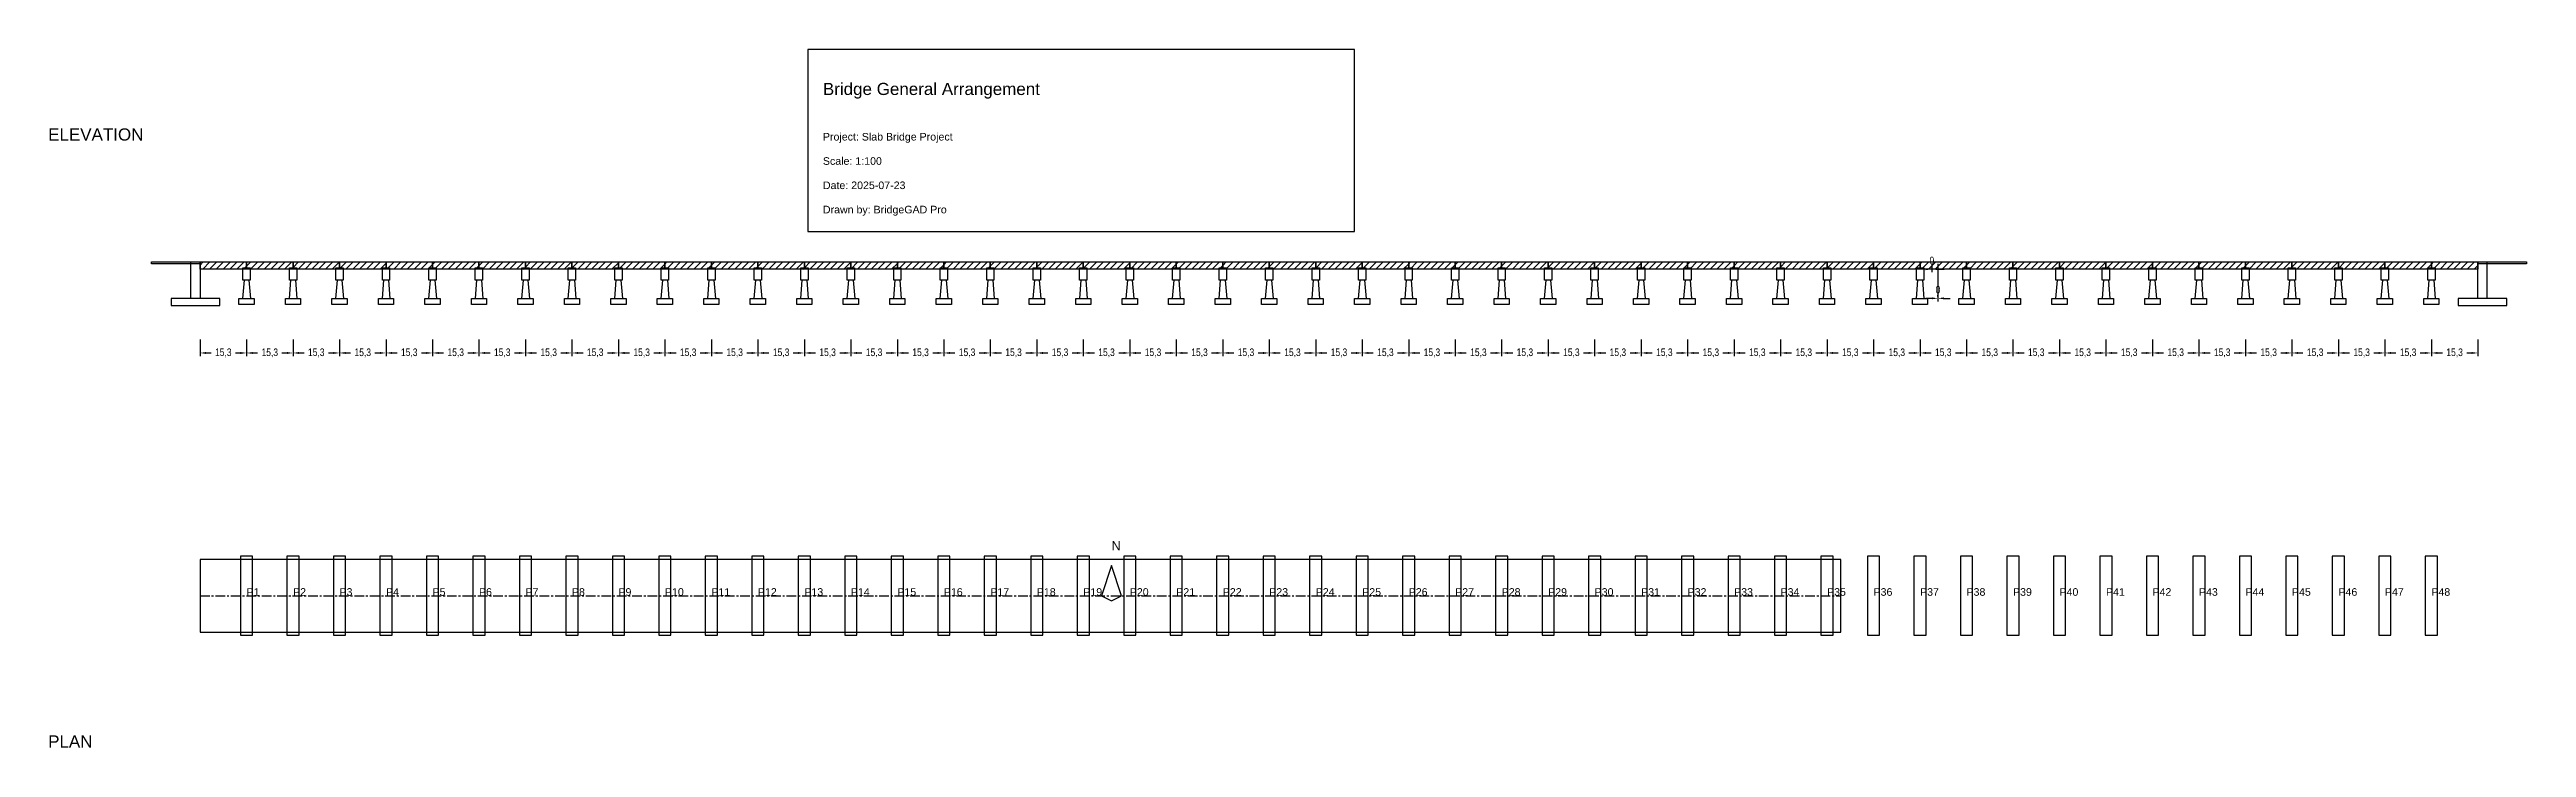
# Model space of a CAD drawing. Header units: metres. Extents: x -50 to 766, y -150 to 80.
import ezdxf

# ---------------------------------------------------------------- set-up
doc = ezdxf.new("R2010")
doc.units = ezdxf.units.M
doc.linetypes.add('CENTER', pattern=[5.08, 3.175, -0.635, 0.635, -0.635])
for name, color, linetype in [('ANNOTATIONS', 3, 'Continuous'), ('CENTERLINES', 4, 'Continuous'), ('DIMENSIONS', 6, 'Continuous'), ('HATCHING', 9, 'Continuous'), ('STRUCTURE', 1, 'Continuous')]:
    doc.layers.add(name, color=color, linetype=linetype)
doc.styles.add('MAIN_TEXT', font='arial.ttf', dxfattribs={"width": 0.8, "height": 2.5})
doc.styles.add('TITLE_TEXT', font='arial.ttf', dxfattribs={"height": 5})
doc.dimstyles.new('PROFESSIONAL', dxfattribs={"dimtxt": 2.5, "dimasz": 2, "dimexe": 1, "dimexo": 0.6, "dimgap": 0.6, "dimtad": 1, "dimtxsty": 'MAIN_TEXT', "dimcen": 2.5, "dimazin": 3, "dimtfac": 1, "dimtmove": 0, "dimatfit": 3})

msp = doc.modelspace()

# ---------------------------------------------------------------- texts
at = {"layer": 'ANNOTATIONS'}
for s, height, style, p in [('Bridge General Arrangement', 4, 'TITLE_TEXT', (205, 65)), ('ELEVATION', 4, 'TITLE_TEXT', (-50, 50)), ('Project: Slab Bridge Project', 2.5, 'MAIN_TEXT', (205, 50)), ('Scale: 1:100', 2.5, 'MAIN_TEXT', (205, 42)), ('Date: 2025-07-23', 2.5, 'MAIN_TEXT', (205, 34)), ('Drawn by: BridgeGAD Pro', 2.5, 'MAIN_TEXT', (205, 26)), ('N', 3, 'MAIN_TEXT', (300, -85)), ('P1', 2.5, 'MAIN_TEXT', (15.3, -100)), ('P2', 2.5, 'MAIN_TEXT', (30.6, -100)), ('P3', 2.5, 'MAIN_TEXT', (45.9, -100)), ('P4', 2.5, 'MAIN_TEXT', (61.2, -100)), ('P5', 2.5, 'MAIN_TEXT', (76.5, -100)), ('P6', 2.5, 'MAIN_TEXT', (91.8, -100)), ('P7', 2.5, 'MAIN_TEXT', (107.1, -100)), ('P8', 2.5, 'MAIN_TEXT', (122.4, -100)), ('P9', 2.5, 'MAIN_TEXT', (137.7, -100)), ('P10', 2.5, 'MAIN_TEXT', (153, -100)), ('P11', 2.5, 'MAIN_TEXT', (168.3, -100)), ('P12', 2.5, 'MAIN_TEXT', (183.6, -100)), ('P13', 2.5, 'MAIN_TEXT', (198.9, -100)), ('P14', 2.5, 'MAIN_TEXT', (214.2, -100)), ('P15', 2.5, 'MAIN_TEXT', (229.5, -100)), ('P16', 2.5, 'MAIN_TEXT', (244.8, -100)), ('P17', 2.5, 'MAIN_TEXT', (260.1, -100)), ('P18', 2.5, 'MAIN_TEXT', (275.4, -100)), ('P19', 2.5, 'MAIN_TEXT', (290.7, -100)), ('P20', 2.5, 'MAIN_TEXT', (306, -100)), ('P21', 2.5, 'MAIN_TEXT', (321.3, -100)), ('P22', 2.5, 'MAIN_TEXT', (336.6, -100)), ('P23', 2.5, 'MAIN_TEXT', (351.9, -100)), ('P24', 2.5, 'MAIN_TEXT', (367.2, -100)), ('P25', 2.5, 'MAIN_TEXT', (382.5, -100)), ('P26', 2.5, 'MAIN_TEXT', (397.8, -100)), ('P27', 2.5, 'MAIN_TEXT', (413.1, -100)), ('P28', 2.5, 'MAIN_TEXT', (428.4, -100)), ('P29', 2.5, 'MAIN_TEXT', (443.7, -100)), ('P30', 2.5, 'MAIN_TEXT', (459, -100)), ('P31', 2.5, 'MAIN_TEXT', (474.3, -100)), ('P32', 2.5, 'MAIN_TEXT', (489.6, -100)), ('P33', 2.5, 'MAIN_TEXT', (504.9, -100)), ('P34', 2.5, 'MAIN_TEXT', (520.2, -100)), ('P35', 2.5, 'MAIN_TEXT', (535.5, -100)), ('P36', 2.5, 'MAIN_TEXT', (550.8, -100)), ('P37', 2.5, 'MAIN_TEXT', (566.1, -100)), ('P38', 2.5, 'MAIN_TEXT', (581.4, -100)), ('P39', 2.5, 'MAIN_TEXT', (596.7, -100)), ('P40', 2.5, 'MAIN_TEXT', (612, -100)), ('P41', 2.5, 'MAIN_TEXT', (627.3, -100)), ('P42', 2.5, 'MAIN_TEXT', (642.6, -100)), ('P43', 2.5, 'MAIN_TEXT', (657.9, -100)), ('P44', 2.5, 'MAIN_TEXT', (673.2, -100)), ('P45', 2.5, 'MAIN_TEXT', (688.5, -100)), ('P46', 2.5, 'MAIN_TEXT', (703.8, -100)), ('P47', 2.5, 'MAIN_TEXT', (719.1, -100)), ('P48', 2.5, 'MAIN_TEXT', (734.4, -100)), ('PLAN', 4, 'TITLE_TEXT', (-50, -150))]:
    msp.add_text(s, height=height, dxfattribs=dict(at, style=style)).set_placement(p)

# ---------------------------------------------------------------- blocks, each defined once
blk = doc.blocks.new('_CLOSEDFILLED')
at = {"color": 0, "linetype": 'BYBLOCK'}
blk.add_solid([(-1, 0.16), (0, 0), (-1, -0.16)], dxfattribs=at)
blk = doc.blocks.new('*D1')
for p, q in [((0, -15.6), (0, -21)), ((15.3, -15.6), (15.3, -21)), ((2, -20), (3.65, -20)), ((11.65, -20), (13.3, -20))]:
    blk.add_line(p, q)
at = {"layer": 'Defpoints'}
for p in [(0, -15), (15.3, -15), (0, -20)]:
    blk.add_point(p, dxfattribs=at)
at = {"layer": 'DIMENSIONS', "xscale": 2, "yscale": 2, "rotation": 180}
blk.add_blockref('_CLOSEDFILLED', (0, -20), dxfattribs=at)
at = {"layer": 'DIMENSIONS', "xscale": 2, "yscale": 2}
blk.add_blockref('_CLOSEDFILLED', (15.3, -20), dxfattribs=at)
at = {"layer": 'DIMENSIONS', "insert": (7.65, -20), "char_height": 2.5, "attachment_point": 5, "style": 'MAIN_TEXT'}
blk.add_mtext('15,3', dxfattribs=at)
blk = doc.blocks.new('*D2')
for p, q in [((15.3, -15.6), (15.3, -21)), ((30.6, -15.6), (30.6, -21)), ((17.3, -20), (18.95, -20)), ((26.95, -20), (28.6, -20))]:
    blk.add_line(p, q)
at = {"layer": 'Defpoints'}
for p in [(15.3, -15), (30.6, -15), (15.3, -20)]:
    blk.add_point(p, dxfattribs=at)
at = {"layer": 'DIMENSIONS', "xscale": 2, "yscale": 2, "rotation": 180}
blk.add_blockref('_CLOSEDFILLED', (15.3, -20), dxfattribs=at)
at = {"layer": 'DIMENSIONS', "xscale": 2, "yscale": 2}
blk.add_blockref('_CLOSEDFILLED', (30.6, -20), dxfattribs=at)
at = {"layer": 'DIMENSIONS', "insert": (22.95, -20), "char_height": 2.5, "attachment_point": 5, "style": 'MAIN_TEXT'}
blk.add_mtext('15,3', dxfattribs=at)
blk = doc.blocks.new('*D3')
for p, q in [((30.6, -15.6), (30.6, -21)), ((45.9, -15.6), (45.9, -21)), ((32.6, -20), (34.25, -20)), ((42.25, -20), (43.9, -20))]:
    blk.add_line(p, q)
at = {"layer": 'Defpoints'}
for p in [(30.6, -15), (45.9, -15), (30.6, -20)]:
    blk.add_point(p, dxfattribs=at)
at = {"layer": 'DIMENSIONS', "xscale": 2, "yscale": 2, "rotation": 180}
blk.add_blockref('_CLOSEDFILLED', (30.6, -20), dxfattribs=at)
at = {"layer": 'DIMENSIONS', "xscale": 2, "yscale": 2}
blk.add_blockref('_CLOSEDFILLED', (45.9, -20), dxfattribs=at)
at = {"layer": 'DIMENSIONS', "insert": (38.25, -20), "char_height": 2.5, "attachment_point": 5, "style": 'MAIN_TEXT'}
blk.add_mtext('15,3', dxfattribs=at)
blk = doc.blocks.new('*D4')
for p, q in [((45.9, -15.6), (45.9, -21)), ((61.2, -15.6), (61.2, -21)), ((47.9, -20), (49.55, -20)), ((57.55, -20), (59.2, -20))]:
    blk.add_line(p, q)
at = {"layer": 'Defpoints'}
for p in [(45.9, -15), (61.2, -15), (45.9, -20)]:
    blk.add_point(p, dxfattribs=at)
at = {"layer": 'DIMENSIONS', "xscale": 2, "yscale": 2, "rotation": 180}
blk.add_blockref('_CLOSEDFILLED', (45.9, -20), dxfattribs=at)
at = {"layer": 'DIMENSIONS', "xscale": 2, "yscale": 2}
blk.add_blockref('_CLOSEDFILLED', (61.2, -20), dxfattribs=at)
at = {"layer": 'DIMENSIONS', "insert": (53.55, -20), "char_height": 2.5, "attachment_point": 5, "style": 'MAIN_TEXT'}
blk.add_mtext('15,3', dxfattribs=at)
blk = doc.blocks.new('*D5')
for p, q in [((61.2, -15.6), (61.2, -21)), ((76.5, -15.6), (76.5, -21)), ((63.2, -20), (64.85, -20)), ((72.85, -20), (74.5, -20))]:
    blk.add_line(p, q)
at = {"layer": 'Defpoints'}
for p in [(61.2, -15), (76.5, -15), (61.2, -20)]:
    blk.add_point(p, dxfattribs=at)
at = {"layer": 'DIMENSIONS', "xscale": 2, "yscale": 2, "rotation": 180}
blk.add_blockref('_CLOSEDFILLED', (61.2, -20), dxfattribs=at)
at = {"layer": 'DIMENSIONS', "xscale": 2, "yscale": 2}
blk.add_blockref('_CLOSEDFILLED', (76.5, -20), dxfattribs=at)
at = {"layer": 'DIMENSIONS', "insert": (68.85, -20), "char_height": 2.5, "attachment_point": 5, "style": 'MAIN_TEXT'}
blk.add_mtext('15,3', dxfattribs=at)
blk = doc.blocks.new('*D6')
for p, q in [((76.5, -15.6), (76.5, -21)), ((91.8, -15.6), (91.8, -21)), ((78.5, -20), (80.15, -20)), ((88.15, -20), (89.8, -20))]:
    blk.add_line(p, q)
at = {"layer": 'Defpoints'}
for p in [(76.5, -15), (91.8, -15), (76.5, -20)]:
    blk.add_point(p, dxfattribs=at)
at = {"layer": 'DIMENSIONS', "xscale": 2, "yscale": 2, "rotation": 180}
blk.add_blockref('_CLOSEDFILLED', (76.5, -20), dxfattribs=at)
at = {"layer": 'DIMENSIONS', "xscale": 2, "yscale": 2}
blk.add_blockref('_CLOSEDFILLED', (91.8, -20), dxfattribs=at)
at = {"layer": 'DIMENSIONS', "insert": (84.15, -20), "char_height": 2.5, "attachment_point": 5, "style": 'MAIN_TEXT'}
blk.add_mtext('15,3', dxfattribs=at)
blk = doc.blocks.new('*D7')
for p, q in [((91.8, -15.6), (91.8, -21)), ((107.1, -15.6), (107.1, -21)), ((93.8, -20), (95.45, -20)), ((103.45, -20), (105.1, -20))]:
    blk.add_line(p, q)
at = {"layer": 'Defpoints'}
for p in [(91.8, -15), (107.1, -15), (91.8, -20)]:
    blk.add_point(p, dxfattribs=at)
at = {"layer": 'DIMENSIONS', "xscale": 2, "yscale": 2, "rotation": 180}
blk.add_blockref('_CLOSEDFILLED', (91.8, -20), dxfattribs=at)
at = {"layer": 'DIMENSIONS', "xscale": 2, "yscale": 2}
blk.add_blockref('_CLOSEDFILLED', (107.1, -20), dxfattribs=at)
at = {"layer": 'DIMENSIONS', "insert": (99.45, -20), "char_height": 2.5, "attachment_point": 5, "style": 'MAIN_TEXT'}
blk.add_mtext('15,3', dxfattribs=at)
blk = doc.blocks.new('*D8')
for p, q in [((107.1, -15.6), (107.1, -21)), ((122.4, -15.6), (122.4, -21)), ((109.1, -20), (110.75, -20)), ((118.75, -20), (120.4, -20))]:
    blk.add_line(p, q)
at = {"layer": 'Defpoints'}
for p in [(107.1, -15), (122.4, -15), (107.1, -20)]:
    blk.add_point(p, dxfattribs=at)
at = {"layer": 'DIMENSIONS', "xscale": 2, "yscale": 2, "rotation": 180}
blk.add_blockref('_CLOSEDFILLED', (107.1, -20), dxfattribs=at)
at = {"layer": 'DIMENSIONS', "xscale": 2, "yscale": 2}
blk.add_blockref('_CLOSEDFILLED', (122.4, -20), dxfattribs=at)
at = {"layer": 'DIMENSIONS', "insert": (114.75, -20), "char_height": 2.5, "attachment_point": 5, "style": 'MAIN_TEXT'}
blk.add_mtext('15,3', dxfattribs=at)
blk = doc.blocks.new('*D9')
for p, q in [((122.4, -15.6), (122.4, -21)), ((137.7, -15.6), (137.7, -21)), ((124.4, -20), (126.05, -20)), ((134.05, -20), (135.7, -20))]:
    blk.add_line(p, q)
at = {"layer": 'Defpoints'}
for p in [(122.4, -15), (137.7, -15), (122.4, -20)]:
    blk.add_point(p, dxfattribs=at)
at = {"layer": 'DIMENSIONS', "xscale": 2, "yscale": 2, "rotation": 180}
blk.add_blockref('_CLOSEDFILLED', (122.4, -20), dxfattribs=at)
at = {"layer": 'DIMENSIONS', "xscale": 2, "yscale": 2}
blk.add_blockref('_CLOSEDFILLED', (137.7, -20), dxfattribs=at)
at = {"layer": 'DIMENSIONS', "insert": (130.05, -20), "char_height": 2.5, "attachment_point": 5, "style": 'MAIN_TEXT'}
blk.add_mtext('15,3', dxfattribs=at)
blk = doc.blocks.new('*D10')
for p, q in [((137.7, -15.6), (137.7, -21)), ((153, -15.6), (153, -21)), ((139.7, -20), (141.35, -20)), ((149.35, -20), (151, -20))]:
    blk.add_line(p, q)
at = {"layer": 'Defpoints'}
for p in [(137.7, -15), (153, -15), (137.7, -20)]:
    blk.add_point(p, dxfattribs=at)
at = {"layer": 'DIMENSIONS', "xscale": 2, "yscale": 2, "rotation": 180}
blk.add_blockref('_CLOSEDFILLED', (137.7, -20), dxfattribs=at)
at = {"layer": 'DIMENSIONS', "xscale": 2, "yscale": 2}
blk.add_blockref('_CLOSEDFILLED', (153, -20), dxfattribs=at)
at = {"layer": 'DIMENSIONS', "insert": (145.35, -20), "char_height": 2.5, "attachment_point": 5, "style": 'MAIN_TEXT'}
blk.add_mtext('15,3', dxfattribs=at)
blk = doc.blocks.new('*D11')
for p, q in [((153, -15.6), (153, -21)), ((168.3, -15.6), (168.3, -21)), ((155, -20), (156.65, -20)), ((164.65, -20), (166.3, -20))]:
    blk.add_line(p, q)
at = {"layer": 'Defpoints'}
for p in [(153, -15), (168.3, -15), (153, -20)]:
    blk.add_point(p, dxfattribs=at)
at = {"layer": 'DIMENSIONS', "xscale": 2, "yscale": 2, "rotation": 180}
blk.add_blockref('_CLOSEDFILLED', (153, -20), dxfattribs=at)
at = {"layer": 'DIMENSIONS', "xscale": 2, "yscale": 2}
blk.add_blockref('_CLOSEDFILLED', (168.3, -20), dxfattribs=at)
at = {"layer": 'DIMENSIONS', "insert": (160.65, -20), "char_height": 2.5, "attachment_point": 5, "style": 'MAIN_TEXT'}
blk.add_mtext('15,3', dxfattribs=at)
blk = doc.blocks.new('*D12')
for p, q in [((168.3, -15.6), (168.3, -21)), ((183.6, -15.6), (183.6, -21)), ((170.3, -20), (171.95, -20)), ((179.95, -20), (181.6, -20))]:
    blk.add_line(p, q)
at = {"layer": 'Defpoints'}
for p in [(168.3, -15), (183.6, -15), (168.3, -20)]:
    blk.add_point(p, dxfattribs=at)
at = {"layer": 'DIMENSIONS', "xscale": 2, "yscale": 2, "rotation": 180}
blk.add_blockref('_CLOSEDFILLED', (168.3, -20), dxfattribs=at)
at = {"layer": 'DIMENSIONS', "xscale": 2, "yscale": 2}
blk.add_blockref('_CLOSEDFILLED', (183.6, -20), dxfattribs=at)
at = {"layer": 'DIMENSIONS', "insert": (175.95, -20), "char_height": 2.5, "attachment_point": 5, "style": 'MAIN_TEXT'}
blk.add_mtext('15,3', dxfattribs=at)
blk = doc.blocks.new('*D13')
for p, q in [((183.6, -15.6), (183.6, -21)), ((198.9, -15.6), (198.9, -21)), ((185.6, -20), (187.25, -20)), ((195.25, -20), (196.9, -20))]:
    blk.add_line(p, q)
at = {"layer": 'Defpoints'}
for p in [(183.6, -15), (198.9, -15), (183.6, -20)]:
    blk.add_point(p, dxfattribs=at)
at = {"layer": 'DIMENSIONS', "xscale": 2, "yscale": 2, "rotation": 180}
blk.add_blockref('_CLOSEDFILLED', (183.6, -20), dxfattribs=at)
at = {"layer": 'DIMENSIONS', "xscale": 2, "yscale": 2}
blk.add_blockref('_CLOSEDFILLED', (198.9, -20), dxfattribs=at)
at = {"layer": 'DIMENSIONS', "insert": (191.25, -20), "char_height": 2.5, "attachment_point": 5, "style": 'MAIN_TEXT'}
blk.add_mtext('15,3', dxfattribs=at)
blk = doc.blocks.new('*D14')
for p, q in [((198.9, -15.6), (198.9, -21)), ((214.2, -15.6), (214.2, -21)), ((200.9, -20), (202.55, -20)), ((210.55, -20), (212.2, -20))]:
    blk.add_line(p, q)
at = {"layer": 'Defpoints'}
for p in [(198.9, -15), (214.2, -15), (198.9, -20)]:
    blk.add_point(p, dxfattribs=at)
at = {"layer": 'DIMENSIONS', "xscale": 2, "yscale": 2, "rotation": 180}
blk.add_blockref('_CLOSEDFILLED', (198.9, -20), dxfattribs=at)
at = {"layer": 'DIMENSIONS', "xscale": 2, "yscale": 2}
blk.add_blockref('_CLOSEDFILLED', (214.2, -20), dxfattribs=at)
at = {"layer": 'DIMENSIONS', "insert": (206.55, -20), "char_height": 2.5, "attachment_point": 5, "style": 'MAIN_TEXT'}
blk.add_mtext('15,3', dxfattribs=at)
blk = doc.blocks.new('*D15')
for p, q in [((214.2, -15.6), (214.2, -21)), ((229.5, -15.6), (229.5, -21)), ((216.2, -20), (217.85, -20)), ((225.85, -20), (227.5, -20))]:
    blk.add_line(p, q)
at = {"layer": 'Defpoints'}
for p in [(214.2, -15), (229.5, -15), (214.2, -20)]:
    blk.add_point(p, dxfattribs=at)
at = {"layer": 'DIMENSIONS', "xscale": 2, "yscale": 2, "rotation": 180}
blk.add_blockref('_CLOSEDFILLED', (214.2, -20), dxfattribs=at)
at = {"layer": 'DIMENSIONS', "xscale": 2, "yscale": 2}
blk.add_blockref('_CLOSEDFILLED', (229.5, -20), dxfattribs=at)
at = {"layer": 'DIMENSIONS', "insert": (221.85, -20), "char_height": 2.5, "attachment_point": 5, "style": 'MAIN_TEXT'}
blk.add_mtext('15,3', dxfattribs=at)
blk = doc.blocks.new('*D16')
for p, q in [((229.5, -15.6), (229.5, -21)), ((244.8, -15.6), (244.8, -21)), ((231.5, -20), (233.15, -20)), ((241.15, -20), (242.8, -20))]:
    blk.add_line(p, q)
at = {"layer": 'Defpoints'}
for p in [(229.5, -15), (244.8, -15), (229.5, -20)]:
    blk.add_point(p, dxfattribs=at)
at = {"layer": 'DIMENSIONS', "xscale": 2, "yscale": 2, "rotation": 180}
blk.add_blockref('_CLOSEDFILLED', (229.5, -20), dxfattribs=at)
at = {"layer": 'DIMENSIONS', "xscale": 2, "yscale": 2}
blk.add_blockref('_CLOSEDFILLED', (244.8, -20), dxfattribs=at)
at = {"layer": 'DIMENSIONS', "insert": (237.15, -20), "char_height": 2.5, "attachment_point": 5, "style": 'MAIN_TEXT'}
blk.add_mtext('15,3', dxfattribs=at)
blk = doc.blocks.new('*D17')
for p, q in [((244.8, -15.6), (244.8, -21)), ((260.1, -15.6), (260.1, -21)), ((246.8, -20), (248.45, -20)), ((256.45, -20), (258.1, -20))]:
    blk.add_line(p, q)
at = {"layer": 'Defpoints'}
for p in [(244.8, -15), (260.1, -15), (244.8, -20)]:
    blk.add_point(p, dxfattribs=at)
at = {"layer": 'DIMENSIONS', "xscale": 2, "yscale": 2, "rotation": 180}
blk.add_blockref('_CLOSEDFILLED', (244.8, -20), dxfattribs=at)
at = {"layer": 'DIMENSIONS', "xscale": 2, "yscale": 2}
blk.add_blockref('_CLOSEDFILLED', (260.1, -20), dxfattribs=at)
at = {"layer": 'DIMENSIONS', "insert": (252.45, -20), "char_height": 2.5, "attachment_point": 5, "style": 'MAIN_TEXT'}
blk.add_mtext('15,3', dxfattribs=at)
blk = doc.blocks.new('*D18')
for p, q in [((260.1, -15.6), (260.1, -21)), ((275.4, -15.6), (275.4, -21)), ((262.1, -20), (263.75, -20)), ((271.75, -20), (273.4, -20))]:
    blk.add_line(p, q)
at = {"layer": 'Defpoints'}
for p in [(260.1, -15), (275.4, -15), (260.1, -20)]:
    blk.add_point(p, dxfattribs=at)
at = {"layer": 'DIMENSIONS', "xscale": 2, "yscale": 2, "rotation": 180}
blk.add_blockref('_CLOSEDFILLED', (260.1, -20), dxfattribs=at)
at = {"layer": 'DIMENSIONS', "xscale": 2, "yscale": 2}
blk.add_blockref('_CLOSEDFILLED', (275.4, -20), dxfattribs=at)
at = {"layer": 'DIMENSIONS', "insert": (267.75, -20), "char_height": 2.5, "attachment_point": 5, "style": 'MAIN_TEXT'}
blk.add_mtext('15,3', dxfattribs=at)
blk = doc.blocks.new('*D19')
for p, q in [((275.4, -15.6), (275.4, -21)), ((290.7, -15.6), (290.7, -21)), ((277.4, -20), (279.05, -20)), ((287.05, -20), (288.7, -20))]:
    blk.add_line(p, q)
at = {"layer": 'Defpoints'}
for p in [(275.4, -15), (290.7, -15), (275.4, -20)]:
    blk.add_point(p, dxfattribs=at)
at = {"layer": 'DIMENSIONS', "xscale": 2, "yscale": 2, "rotation": 180}
blk.add_blockref('_CLOSEDFILLED', (275.4, -20), dxfattribs=at)
at = {"layer": 'DIMENSIONS', "xscale": 2, "yscale": 2}
blk.add_blockref('_CLOSEDFILLED', (290.7, -20), dxfattribs=at)
at = {"layer": 'DIMENSIONS', "insert": (283.05, -20), "char_height": 2.5, "attachment_point": 5, "style": 'MAIN_TEXT'}
blk.add_mtext('15,3', dxfattribs=at)
blk = doc.blocks.new('*D20')
for p, q in [((290.7, -15.6), (290.7, -21)), ((306, -15.6), (306, -21)), ((292.7, -20), (294.35, -20)), ((302.35, -20), (304, -20))]:
    blk.add_line(p, q)
at = {"layer": 'Defpoints'}
for p in [(290.7, -15), (306, -15), (290.7, -20)]:
    blk.add_point(p, dxfattribs=at)
at = {"layer": 'DIMENSIONS', "xscale": 2, "yscale": 2, "rotation": 180}
blk.add_blockref('_CLOSEDFILLED', (290.7, -20), dxfattribs=at)
at = {"layer": 'DIMENSIONS', "xscale": 2, "yscale": 2}
blk.add_blockref('_CLOSEDFILLED', (306, -20), dxfattribs=at)
at = {"layer": 'DIMENSIONS', "insert": (298.35, -20), "char_height": 2.5, "attachment_point": 5, "style": 'MAIN_TEXT'}
blk.add_mtext('15,3', dxfattribs=at)
blk = doc.blocks.new('*D21')
for p, q in [((306, -15.6), (306, -21)), ((321.3, -15.6), (321.3, -21)), ((308, -20), (309.65, -20)), ((317.65, -20), (319.3, -20))]:
    blk.add_line(p, q)
at = {"layer": 'Defpoints'}
for p in [(306, -15), (321.3, -15), (306, -20)]:
    blk.add_point(p, dxfattribs=at)
at = {"layer": 'DIMENSIONS', "xscale": 2, "yscale": 2, "rotation": 180}
blk.add_blockref('_CLOSEDFILLED', (306, -20), dxfattribs=at)
at = {"layer": 'DIMENSIONS', "xscale": 2, "yscale": 2}
blk.add_blockref('_CLOSEDFILLED', (321.3, -20), dxfattribs=at)
at = {"layer": 'DIMENSIONS', "insert": (313.65, -20), "char_height": 2.5, "attachment_point": 5, "style": 'MAIN_TEXT'}
blk.add_mtext('15,3', dxfattribs=at)
blk = doc.blocks.new('*D22')
for p, q in [((321.3, -15.6), (321.3, -21)), ((336.6, -15.6), (336.6, -21)), ((323.3, -20), (324.95, -20)), ((332.95, -20), (334.6, -20))]:
    blk.add_line(p, q)
at = {"layer": 'Defpoints'}
for p in [(321.3, -15), (336.6, -15), (321.3, -20)]:
    blk.add_point(p, dxfattribs=at)
at = {"layer": 'DIMENSIONS', "xscale": 2, "yscale": 2, "rotation": 180}
blk.add_blockref('_CLOSEDFILLED', (321.3, -20), dxfattribs=at)
at = {"layer": 'DIMENSIONS', "xscale": 2, "yscale": 2}
blk.add_blockref('_CLOSEDFILLED', (336.6, -20), dxfattribs=at)
at = {"layer": 'DIMENSIONS', "insert": (328.95, -20), "char_height": 2.5, "attachment_point": 5, "style": 'MAIN_TEXT'}
blk.add_mtext('15,3', dxfattribs=at)
blk = doc.blocks.new('*D23')
for p, q in [((336.6, -15.6), (336.6, -21)), ((351.9, -15.6), (351.9, -21)), ((338.6, -20), (340.25, -20)), ((348.25, -20), (349.9, -20))]:
    blk.add_line(p, q)
at = {"layer": 'Defpoints'}
for p in [(336.6, -15), (351.9, -15), (336.6, -20)]:
    blk.add_point(p, dxfattribs=at)
at = {"layer": 'DIMENSIONS', "xscale": 2, "yscale": 2, "rotation": 180}
blk.add_blockref('_CLOSEDFILLED', (336.6, -20), dxfattribs=at)
at = {"layer": 'DIMENSIONS', "xscale": 2, "yscale": 2}
blk.add_blockref('_CLOSEDFILLED', (351.9, -20), dxfattribs=at)
at = {"layer": 'DIMENSIONS', "insert": (344.25, -20), "char_height": 2.5, "attachment_point": 5, "style": 'MAIN_TEXT'}
blk.add_mtext('15,3', dxfattribs=at)
blk = doc.blocks.new('*D24')
for p, q in [((351.9, -15.6), (351.9, -21)), ((367.2, -15.6), (367.2, -21)), ((353.9, -20), (355.55, -20)), ((363.55, -20), (365.2, -20))]:
    blk.add_line(p, q)
at = {"layer": 'Defpoints'}
for p in [(351.9, -15), (367.2, -15), (351.9, -20)]:
    blk.add_point(p, dxfattribs=at)
at = {"layer": 'DIMENSIONS', "xscale": 2, "yscale": 2, "rotation": 180}
blk.add_blockref('_CLOSEDFILLED', (351.9, -20), dxfattribs=at)
at = {"layer": 'DIMENSIONS', "xscale": 2, "yscale": 2}
blk.add_blockref('_CLOSEDFILLED', (367.2, -20), dxfattribs=at)
at = {"layer": 'DIMENSIONS', "insert": (359.55, -20), "char_height": 2.5, "attachment_point": 5, "style": 'MAIN_TEXT'}
blk.add_mtext('15,3', dxfattribs=at)
blk = doc.blocks.new('*D25')
for p, q in [((367.2, -15.6), (367.2, -21)), ((382.5, -15.6), (382.5, -21)), ((369.2, -20), (370.85, -20)), ((378.85, -20), (380.5, -20))]:
    blk.add_line(p, q)
at = {"layer": 'Defpoints'}
for p in [(367.2, -15), (382.5, -15), (367.2, -20)]:
    blk.add_point(p, dxfattribs=at)
at = {"layer": 'DIMENSIONS', "xscale": 2, "yscale": 2, "rotation": 180}
blk.add_blockref('_CLOSEDFILLED', (367.2, -20), dxfattribs=at)
at = {"layer": 'DIMENSIONS', "xscale": 2, "yscale": 2}
blk.add_blockref('_CLOSEDFILLED', (382.5, -20), dxfattribs=at)
at = {"layer": 'DIMENSIONS', "insert": (374.85, -20), "char_height": 2.5, "attachment_point": 5, "style": 'MAIN_TEXT'}
blk.add_mtext('15,3', dxfattribs=at)
blk = doc.blocks.new('*D26')
for p, q in [((382.5, -15.6), (382.5, -21)), ((397.8, -15.6), (397.8, -21)), ((384.5, -20), (386.15, -20)), ((394.15, -20), (395.8, -20))]:
    blk.add_line(p, q)
at = {"layer": 'Defpoints'}
for p in [(382.5, -15), (397.8, -15), (382.5, -20)]:
    blk.add_point(p, dxfattribs=at)
at = {"layer": 'DIMENSIONS', "xscale": 2, "yscale": 2, "rotation": 180}
blk.add_blockref('_CLOSEDFILLED', (382.5, -20), dxfattribs=at)
at = {"layer": 'DIMENSIONS', "xscale": 2, "yscale": 2}
blk.add_blockref('_CLOSEDFILLED', (397.8, -20), dxfattribs=at)
at = {"layer": 'DIMENSIONS', "insert": (390.15, -20), "char_height": 2.5, "attachment_point": 5, "style": 'MAIN_TEXT'}
blk.add_mtext('15,3', dxfattribs=at)
blk = doc.blocks.new('*D27')
for p, q in [((397.8, -15.6), (397.8, -21)), ((413.1, -15.6), (413.1, -21)), ((399.8, -20), (401.45, -20)), ((409.45, -20), (411.1, -20))]:
    blk.add_line(p, q)
at = {"layer": 'Defpoints'}
for p in [(397.8, -15), (413.1, -15), (397.8, -20)]:
    blk.add_point(p, dxfattribs=at)
at = {"layer": 'DIMENSIONS', "xscale": 2, "yscale": 2, "rotation": 180}
blk.add_blockref('_CLOSEDFILLED', (397.8, -20), dxfattribs=at)
at = {"layer": 'DIMENSIONS', "xscale": 2, "yscale": 2}
blk.add_blockref('_CLOSEDFILLED', (413.1, -20), dxfattribs=at)
at = {"layer": 'DIMENSIONS', "insert": (405.45, -20), "char_height": 2.5, "attachment_point": 5, "style": 'MAIN_TEXT'}
blk.add_mtext('15,3', dxfattribs=at)
blk = doc.blocks.new('*D28')
for p, q in [((413.1, -15.6), (413.1, -21)), ((428.4, -15.6), (428.4, -21)), ((415.1, -20), (416.75, -20)), ((424.75, -20), (426.4, -20))]:
    blk.add_line(p, q)
at = {"layer": 'Defpoints'}
for p in [(413.1, -15), (428.4, -15), (413.1, -20)]:
    blk.add_point(p, dxfattribs=at)
at = {"layer": 'DIMENSIONS', "xscale": 2, "yscale": 2, "rotation": 180}
blk.add_blockref('_CLOSEDFILLED', (413.1, -20), dxfattribs=at)
at = {"layer": 'DIMENSIONS', "xscale": 2, "yscale": 2}
blk.add_blockref('_CLOSEDFILLED', (428.4, -20), dxfattribs=at)
at = {"layer": 'DIMENSIONS', "insert": (420.75, -20), "char_height": 2.5, "attachment_point": 5, "style": 'MAIN_TEXT'}
blk.add_mtext('15,3', dxfattribs=at)
blk = doc.blocks.new('*D29')
for p, q in [((428.4, -15.6), (428.4, -21)), ((443.7, -15.6), (443.7, -21)), ((430.4, -20), (432.05, -20)), ((440.05, -20), (441.7, -20))]:
    blk.add_line(p, q)
at = {"layer": 'Defpoints'}
for p in [(428.4, -15), (443.7, -15), (428.4, -20)]:
    blk.add_point(p, dxfattribs=at)
at = {"layer": 'DIMENSIONS', "xscale": 2, "yscale": 2, "rotation": 180}
blk.add_blockref('_CLOSEDFILLED', (428.4, -20), dxfattribs=at)
at = {"layer": 'DIMENSIONS', "xscale": 2, "yscale": 2}
blk.add_blockref('_CLOSEDFILLED', (443.7, -20), dxfattribs=at)
at = {"layer": 'DIMENSIONS', "insert": (436.05, -20), "char_height": 2.5, "attachment_point": 5, "style": 'MAIN_TEXT'}
blk.add_mtext('15,3', dxfattribs=at)
blk = doc.blocks.new('*D30')
for p, q in [((443.7, -15.6), (443.7, -21)), ((459, -15.6), (459, -21)), ((445.7, -20), (447.35, -20)), ((455.35, -20), (457, -20))]:
    blk.add_line(p, q)
at = {"layer": 'Defpoints'}
for p in [(443.7, -15), (459, -15), (443.7, -20)]:
    blk.add_point(p, dxfattribs=at)
at = {"layer": 'DIMENSIONS', "xscale": 2, "yscale": 2, "rotation": 180}
blk.add_blockref('_CLOSEDFILLED', (443.7, -20), dxfattribs=at)
at = {"layer": 'DIMENSIONS', "xscale": 2, "yscale": 2}
blk.add_blockref('_CLOSEDFILLED', (459, -20), dxfattribs=at)
at = {"layer": 'DIMENSIONS', "insert": (451.35, -20), "char_height": 2.5, "attachment_point": 5, "style": 'MAIN_TEXT'}
blk.add_mtext('15,3', dxfattribs=at)
blk = doc.blocks.new('*D31')
for p, q in [((459, -15.6), (459, -21)), ((474.3, -15.6), (474.3, -21)), ((461, -20), (462.65, -20)), ((470.65, -20), (472.3, -20))]:
    blk.add_line(p, q)
at = {"layer": 'Defpoints'}
for p in [(459, -15), (474.3, -15), (459, -20)]:
    blk.add_point(p, dxfattribs=at)
at = {"layer": 'DIMENSIONS', "xscale": 2, "yscale": 2, "rotation": 180}
blk.add_blockref('_CLOSEDFILLED', (459, -20), dxfattribs=at)
at = {"layer": 'DIMENSIONS', "xscale": 2, "yscale": 2}
blk.add_blockref('_CLOSEDFILLED', (474.3, -20), dxfattribs=at)
at = {"layer": 'DIMENSIONS', "insert": (466.65, -20), "char_height": 2.5, "attachment_point": 5, "style": 'MAIN_TEXT'}
blk.add_mtext('15,3', dxfattribs=at)
blk = doc.blocks.new('*D32')
for p, q in [((474.3, -15.6), (474.3, -21)), ((489.6, -15.6), (489.6, -21)), ((476.3, -20), (477.95, -20)), ((485.95, -20), (487.6, -20))]:
    blk.add_line(p, q)
at = {"layer": 'Defpoints'}
for p in [(474.3, -15), (489.6, -15), (474.3, -20)]:
    blk.add_point(p, dxfattribs=at)
at = {"layer": 'DIMENSIONS', "xscale": 2, "yscale": 2, "rotation": 180}
blk.add_blockref('_CLOSEDFILLED', (474.3, -20), dxfattribs=at)
at = {"layer": 'DIMENSIONS', "xscale": 2, "yscale": 2}
blk.add_blockref('_CLOSEDFILLED', (489.6, -20), dxfattribs=at)
at = {"layer": 'DIMENSIONS', "insert": (481.95, -20), "char_height": 2.5, "attachment_point": 5, "style": 'MAIN_TEXT'}
blk.add_mtext('15,3', dxfattribs=at)
blk = doc.blocks.new('*D33')
for p, q in [((489.6, -15.6), (489.6, -21)), ((504.9, -15.6), (504.9, -21)), ((491.6, -20), (493.25, -20)), ((501.25, -20), (502.9, -20))]:
    blk.add_line(p, q)
at = {"layer": 'Defpoints'}
for p in [(489.6, -15), (504.9, -15), (489.6, -20)]:
    blk.add_point(p, dxfattribs=at)
at = {"layer": 'DIMENSIONS', "xscale": 2, "yscale": 2, "rotation": 180}
blk.add_blockref('_CLOSEDFILLED', (489.6, -20), dxfattribs=at)
at = {"layer": 'DIMENSIONS', "xscale": 2, "yscale": 2}
blk.add_blockref('_CLOSEDFILLED', (504.9, -20), dxfattribs=at)
at = {"layer": 'DIMENSIONS', "insert": (497.25, -20), "char_height": 2.5, "attachment_point": 5, "style": 'MAIN_TEXT'}
blk.add_mtext('15,3', dxfattribs=at)
blk = doc.blocks.new('*D34')
for p, q in [((504.9, -15.6), (504.9, -21)), ((520.2, -15.6), (520.2, -21)), ((506.9, -20), (508.55, -20)), ((516.55, -20), (518.2, -20))]:
    blk.add_line(p, q)
at = {"layer": 'Defpoints'}
for p in [(504.9, -15), (520.2, -15), (504.9, -20)]:
    blk.add_point(p, dxfattribs=at)
at = {"layer": 'DIMENSIONS', "xscale": 2, "yscale": 2, "rotation": 180}
blk.add_blockref('_CLOSEDFILLED', (504.9, -20), dxfattribs=at)
at = {"layer": 'DIMENSIONS', "xscale": 2, "yscale": 2}
blk.add_blockref('_CLOSEDFILLED', (520.2, -20), dxfattribs=at)
at = {"layer": 'DIMENSIONS', "insert": (512.55, -20), "char_height": 2.5, "attachment_point": 5, "style": 'MAIN_TEXT'}
blk.add_mtext('15,3', dxfattribs=at)
blk = doc.blocks.new('*D35')
for p, q in [((520.2, -15.6), (520.2, -21)), ((535.5, -15.6), (535.5, -21)), ((522.2, -20), (523.85, -20)), ((531.85, -20), (533.5, -20))]:
    blk.add_line(p, q)
at = {"layer": 'Defpoints'}
for p in [(520.2, -15), (535.5, -15), (520.2, -20)]:
    blk.add_point(p, dxfattribs=at)
at = {"layer": 'DIMENSIONS', "xscale": 2, "yscale": 2, "rotation": 180}
blk.add_blockref('_CLOSEDFILLED', (520.2, -20), dxfattribs=at)
at = {"layer": 'DIMENSIONS', "xscale": 2, "yscale": 2}
blk.add_blockref('_CLOSEDFILLED', (535.5, -20), dxfattribs=at)
at = {"layer": 'DIMENSIONS', "insert": (527.85, -20), "char_height": 2.5, "attachment_point": 5, "style": 'MAIN_TEXT'}
blk.add_mtext('15,3', dxfattribs=at)
blk = doc.blocks.new('*D36')
for p, q in [((535.5, -15.6), (535.5, -21)), ((550.8, -15.6), (550.8, -21)), ((537.5, -20), (539.15, -20)), ((547.15, -20), (548.8, -20))]:
    blk.add_line(p, q)
at = {"layer": 'Defpoints'}
for p in [(535.5, -15), (550.8, -15), (535.5, -20)]:
    blk.add_point(p, dxfattribs=at)
at = {"layer": 'DIMENSIONS', "xscale": 2, "yscale": 2, "rotation": 180}
blk.add_blockref('_CLOSEDFILLED', (535.5, -20), dxfattribs=at)
at = {"layer": 'DIMENSIONS', "xscale": 2, "yscale": 2}
blk.add_blockref('_CLOSEDFILLED', (550.8, -20), dxfattribs=at)
at = {"layer": 'DIMENSIONS', "insert": (543.15, -20), "char_height": 2.5, "attachment_point": 5, "style": 'MAIN_TEXT'}
blk.add_mtext('15,3', dxfattribs=at)
blk = doc.blocks.new('*D37')
for p, q in [((550.8, -15.6), (550.8, -21)), ((566.1, -15.6), (566.1, -21)), ((552.8, -20), (554.45, -20)), ((562.45, -20), (564.1, -20))]:
    blk.add_line(p, q)
at = {"layer": 'Defpoints'}
for p in [(550.8, -15), (566.1, -15), (550.8, -20)]:
    blk.add_point(p, dxfattribs=at)
at = {"layer": 'DIMENSIONS', "xscale": 2, "yscale": 2, "rotation": 180}
blk.add_blockref('_CLOSEDFILLED', (550.8, -20), dxfattribs=at)
at = {"layer": 'DIMENSIONS', "xscale": 2, "yscale": 2}
blk.add_blockref('_CLOSEDFILLED', (566.1, -20), dxfattribs=at)
at = {"layer": 'DIMENSIONS', "insert": (558.45, -20), "char_height": 2.5, "attachment_point": 5, "style": 'MAIN_TEXT'}
blk.add_mtext('15,3', dxfattribs=at)
blk = doc.blocks.new('*D38')
for p, q in [((566.1, -15.6), (566.1, -21)), ((581.4, -15.6), (581.4, -21)), ((568.1, -20), (569.75, -20)), ((577.75, -20), (579.4, -20))]:
    blk.add_line(p, q)
at = {"layer": 'Defpoints'}
for p in [(566.1, -15), (581.4, -15), (566.1, -20)]:
    blk.add_point(p, dxfattribs=at)
at = {"layer": 'DIMENSIONS', "xscale": 2, "yscale": 2, "rotation": 180}
blk.add_blockref('_CLOSEDFILLED', (566.1, -20), dxfattribs=at)
at = {"layer": 'DIMENSIONS', "xscale": 2, "yscale": 2}
blk.add_blockref('_CLOSEDFILLED', (581.4, -20), dxfattribs=at)
at = {"layer": 'DIMENSIONS', "insert": (573.75, -20), "char_height": 2.5, "attachment_point": 5, "style": 'MAIN_TEXT'}
blk.add_mtext('15,3', dxfattribs=at)
blk = doc.blocks.new('*D39')
for p, q in [((581.4, -15.6), (581.4, -21)), ((596.7, -15.6), (596.7, -21)), ((583.4, -20), (585.05, -20)), ((593.05, -20), (594.7, -20))]:
    blk.add_line(p, q)
at = {"layer": 'Defpoints'}
for p in [(581.4, -15), (596.7, -15), (581.4, -20)]:
    blk.add_point(p, dxfattribs=at)
at = {"layer": 'DIMENSIONS', "xscale": 2, "yscale": 2, "rotation": 180}
blk.add_blockref('_CLOSEDFILLED', (581.4, -20), dxfattribs=at)
at = {"layer": 'DIMENSIONS', "xscale": 2, "yscale": 2}
blk.add_blockref('_CLOSEDFILLED', (596.7, -20), dxfattribs=at)
at = {"layer": 'DIMENSIONS', "insert": (589.05, -20), "char_height": 2.5, "attachment_point": 5, "style": 'MAIN_TEXT'}
blk.add_mtext('15,3', dxfattribs=at)
blk = doc.blocks.new('*D40')
for p, q in [((596.7, -15.6), (596.7, -21)), ((612, -15.6), (612, -21)), ((598.7, -20), (600.35, -20)), ((608.35, -20), (610, -20))]:
    blk.add_line(p, q)
at = {"layer": 'Defpoints'}
for p in [(596.7, -15), (612, -15), (596.7, -20)]:
    blk.add_point(p, dxfattribs=at)
at = {"layer": 'DIMENSIONS', "xscale": 2, "yscale": 2, "rotation": 180}
blk.add_blockref('_CLOSEDFILLED', (596.7, -20), dxfattribs=at)
at = {"layer": 'DIMENSIONS', "xscale": 2, "yscale": 2}
blk.add_blockref('_CLOSEDFILLED', (612, -20), dxfattribs=at)
at = {"layer": 'DIMENSIONS', "insert": (604.35, -20), "char_height": 2.5, "attachment_point": 5, "style": 'MAIN_TEXT'}
blk.add_mtext('15,3', dxfattribs=at)
blk = doc.blocks.new('*D41')
for p, q in [((612, -15.6), (612, -21)), ((627.3, -15.6), (627.3, -21)), ((614, -20), (615.65, -20)), ((623.65, -20), (625.3, -20))]:
    blk.add_line(p, q)
at = {"layer": 'Defpoints'}
for p in [(612, -15), (627.3, -15), (612, -20)]:
    blk.add_point(p, dxfattribs=at)
at = {"layer": 'DIMENSIONS', "xscale": 2, "yscale": 2, "rotation": 180}
blk.add_blockref('_CLOSEDFILLED', (612, -20), dxfattribs=at)
at = {"layer": 'DIMENSIONS', "xscale": 2, "yscale": 2}
blk.add_blockref('_CLOSEDFILLED', (627.3, -20), dxfattribs=at)
at = {"layer": 'DIMENSIONS', "insert": (619.65, -20), "char_height": 2.5, "attachment_point": 5, "style": 'MAIN_TEXT'}
blk.add_mtext('15,3', dxfattribs=at)
blk = doc.blocks.new('*D42')
for p, q in [((627.3, -15.6), (627.3, -21)), ((642.6, -15.6), (642.6, -21)), ((629.3, -20), (630.95, -20)), ((638.95, -20), (640.6, -20))]:
    blk.add_line(p, q)
at = {"layer": 'Defpoints'}
for p in [(627.3, -15), (642.6, -15), (627.3, -20)]:
    blk.add_point(p, dxfattribs=at)
at = {"layer": 'DIMENSIONS', "xscale": 2, "yscale": 2, "rotation": 180}
blk.add_blockref('_CLOSEDFILLED', (627.3, -20), dxfattribs=at)
at = {"layer": 'DIMENSIONS', "xscale": 2, "yscale": 2}
blk.add_blockref('_CLOSEDFILLED', (642.6, -20), dxfattribs=at)
at = {"layer": 'DIMENSIONS', "insert": (634.95, -20), "char_height": 2.5, "attachment_point": 5, "style": 'MAIN_TEXT'}
blk.add_mtext('15,3', dxfattribs=at)
blk = doc.blocks.new('*D43')
for p, q in [((642.6, -15.6), (642.6, -21)), ((657.9, -15.6), (657.9, -21)), ((644.6, -20), (646.25, -20)), ((654.25, -20), (655.9, -20))]:
    blk.add_line(p, q)
at = {"layer": 'Defpoints'}
for p in [(642.6, -15), (657.9, -15), (642.6, -20)]:
    blk.add_point(p, dxfattribs=at)
at = {"layer": 'DIMENSIONS', "xscale": 2, "yscale": 2, "rotation": 180}
blk.add_blockref('_CLOSEDFILLED', (642.6, -20), dxfattribs=at)
at = {"layer": 'DIMENSIONS', "xscale": 2, "yscale": 2}
blk.add_blockref('_CLOSEDFILLED', (657.9, -20), dxfattribs=at)
at = {"layer": 'DIMENSIONS', "insert": (650.25, -20), "char_height": 2.5, "attachment_point": 5, "style": 'MAIN_TEXT'}
blk.add_mtext('15,3', dxfattribs=at)
blk = doc.blocks.new('*D44')
for p, q in [((657.9, -15.6), (657.9, -21)), ((673.2, -15.6), (673.2, -21)), ((659.9, -20), (661.55, -20)), ((669.55, -20), (671.2, -20))]:
    blk.add_line(p, q)
at = {"layer": 'Defpoints'}
for p in [(657.9, -15), (673.2, -15), (657.9, -20)]:
    blk.add_point(p, dxfattribs=at)
at = {"layer": 'DIMENSIONS', "xscale": 2, "yscale": 2, "rotation": 180}
blk.add_blockref('_CLOSEDFILLED', (657.9, -20), dxfattribs=at)
at = {"layer": 'DIMENSIONS', "xscale": 2, "yscale": 2}
blk.add_blockref('_CLOSEDFILLED', (673.2, -20), dxfattribs=at)
at = {"layer": 'DIMENSIONS', "insert": (665.55, -20), "char_height": 2.5, "attachment_point": 5, "style": 'MAIN_TEXT'}
blk.add_mtext('15,3', dxfattribs=at)
blk = doc.blocks.new('*D45')
for p, q in [((673.2, -15.6), (673.2, -21)), ((688.5, -15.6), (688.5, -21)), ((675.2, -20), (676.85, -20)), ((684.85, -20), (686.5, -20))]:
    blk.add_line(p, q)
at = {"layer": 'Defpoints'}
for p in [(673.2, -15), (688.5, -15), (673.2, -20)]:
    blk.add_point(p, dxfattribs=at)
at = {"layer": 'DIMENSIONS', "xscale": 2, "yscale": 2, "rotation": 180}
blk.add_blockref('_CLOSEDFILLED', (673.2, -20), dxfattribs=at)
at = {"layer": 'DIMENSIONS', "xscale": 2, "yscale": 2}
blk.add_blockref('_CLOSEDFILLED', (688.5, -20), dxfattribs=at)
at = {"layer": 'DIMENSIONS', "insert": (680.85, -20), "char_height": 2.5, "attachment_point": 5, "style": 'MAIN_TEXT'}
blk.add_mtext('15,3', dxfattribs=at)
blk = doc.blocks.new('*D46')
for p, q in [((688.5, -15.6), (688.5, -21)), ((703.8, -15.6), (703.8, -21)), ((690.5, -20), (692.15, -20)), ((700.15, -20), (701.8, -20))]:
    blk.add_line(p, q)
at = {"layer": 'Defpoints'}
for p in [(688.5, -15), (703.8, -15), (688.5, -20)]:
    blk.add_point(p, dxfattribs=at)
at = {"layer": 'DIMENSIONS', "xscale": 2, "yscale": 2, "rotation": 180}
blk.add_blockref('_CLOSEDFILLED', (688.5, -20), dxfattribs=at)
at = {"layer": 'DIMENSIONS', "xscale": 2, "yscale": 2}
blk.add_blockref('_CLOSEDFILLED', (703.8, -20), dxfattribs=at)
at = {"layer": 'DIMENSIONS', "insert": (696.15, -20), "char_height": 2.5, "attachment_point": 5, "style": 'MAIN_TEXT'}
blk.add_mtext('15,3', dxfattribs=at)
blk = doc.blocks.new('*D47')
for p, q in [((703.8, -15.6), (703.8, -21)), ((719.1, -15.6), (719.1, -21)), ((705.8, -20), (707.45, -20)), ((715.45, -20), (717.1, -20))]:
    blk.add_line(p, q)
at = {"layer": 'Defpoints'}
for p in [(703.8, -15), (719.1, -15), (703.8, -20)]:
    blk.add_point(p, dxfattribs=at)
at = {"layer": 'DIMENSIONS', "xscale": 2, "yscale": 2, "rotation": 180}
blk.add_blockref('_CLOSEDFILLED', (703.8, -20), dxfattribs=at)
at = {"layer": 'DIMENSIONS', "xscale": 2, "yscale": 2}
blk.add_blockref('_CLOSEDFILLED', (719.1, -20), dxfattribs=at)
at = {"layer": 'DIMENSIONS', "insert": (711.45, -20), "char_height": 2.5, "attachment_point": 5, "style": 'MAIN_TEXT'}
blk.add_mtext('15,3', dxfattribs=at)
blk = doc.blocks.new('*D48')
for p, q in [((719.1, -15.6), (719.1, -21)), ((734.4, -15.6), (734.4, -21)), ((721.1, -20), (722.75, -20)), ((730.75, -20), (732.4, -20))]:
    blk.add_line(p, q)
at = {"layer": 'Defpoints'}
for p in [(719.1, -15), (734.4, -15), (719.1, -20)]:
    blk.add_point(p, dxfattribs=at)
at = {"layer": 'DIMENSIONS', "xscale": 2, "yscale": 2, "rotation": 180}
blk.add_blockref('_CLOSEDFILLED', (719.1, -20), dxfattribs=at)
at = {"layer": 'DIMENSIONS', "xscale": 2, "yscale": 2}
blk.add_blockref('_CLOSEDFILLED', (734.4, -20), dxfattribs=at)
at = {"layer": 'DIMENSIONS', "insert": (726.75, -20), "char_height": 2.5, "attachment_point": 5, "style": 'MAIN_TEXT'}
blk.add_mtext('15,3', dxfattribs=at)
blk = doc.blocks.new('*D49')
for p, q in [((734.4, -15.6), (734.4, -21)), ((749.7, -15.6), (749.7, -21)), ((736.4, -20), (738.05, -20)), ((746.05, -20), (747.7, -20))]:
    blk.add_line(p, q)
at = {"layer": 'Defpoints'}
for p in [(734.4, -15), (749.7, -15), (734.4, -20)]:
    blk.add_point(p, dxfattribs=at)
at = {"layer": 'DIMENSIONS', "xscale": 2, "yscale": 2, "rotation": 180}
blk.add_blockref('_CLOSEDFILLED', (734.4, -20), dxfattribs=at)
at = {"layer": 'DIMENSIONS', "xscale": 2, "yscale": 2}
blk.add_blockref('_CLOSEDFILLED', (749.7, -20), dxfattribs=at)
at = {"layer": 'DIMENSIONS', "insert": (742.05, -20), "char_height": 2.5, "attachment_point": 5, "style": 'MAIN_TEXT'}
blk.add_mtext('15,3', dxfattribs=at)

# ---------------------------------------------------------------- dimensions: what is measured, and where the dimension line sits
at = {"layer": 'DIMENSIONS'}
for base, p1, p2 in [((570, 7.6), (570, 7.6), (570, 10)), ((572, -2), (572, -2), (572, 10))]:
    msp.add_linear_dim(base=base, p1=p1, p2=p2, dimstyle='PROFESSIONAL', dxfattribs=at).render()
for base, p1, p2, picture, middle in [((0, -20), (0, -15), (15.3, -15), '*D1', (7.65, -20)), ((15.3, -20), (15.3, -15), (30.6, -15), '*D2', (22.95, -20)), ((30.6, -20), (30.6, -15), (45.9, -15), '*D3', (38.25, -20)), ((45.9, -20), (45.9, -15), (61.2, -15), '*D4', (53.55, -20)), ((61.2, -20), (61.2, -15), (76.5, -15), '*D5', (68.85, -20)), ((76.5, -20), (76.5, -15), (91.8, -15), '*D6', (84.15, -20)), ((91.8, -20), (91.8, -15), (107.1, -15), '*D7', (99.45, -20)), ((107.1, -20), (107.1, -15), (122.4, -15), '*D8', (114.75, -20)), ((122.4, -20), (122.4, -15), (137.7, -15), '*D9', (130.05, -20)), ((137.7, -20), (137.7, -15), (153, -15), '*D10', (145.35, -20)), ((153, -20), (153, -15), (168.3, -15), '*D11', (160.65, -20)), ((168.3, -20), (168.3, -15), (183.6, -15), '*D12', (175.95, -20)), ((183.6, -20), (183.6, -15), (198.9, -15), '*D13', (191.25, -20)), ((198.9, -20), (198.9, -15), (214.2, -15), '*D14', (206.55, -20)), ((214.2, -20), (214.2, -15), (229.5, -15), '*D15', (221.85, -20)), ((229.5, -20), (229.5, -15), (244.8, -15), '*D16', (237.15, -20)), ((244.8, -20), (244.8, -15), (260.1, -15), '*D17', (252.45, -20)), ((260.1, -20), (260.1, -15), (275.4, -15), '*D18', (267.75, -20)), ((275.4, -20), (275.4, -15), (290.7, -15), '*D19', (283.05, -20)), ((290.7, -20), (290.7, -15), (306, -15), '*D20', (298.35, -20)), ((306, -20), (306, -15), (321.3, -15), '*D21', (313.65, -20)), ((321.3, -20), (321.3, -15), (336.6, -15), '*D22', (328.95, -20)), ((336.6, -20), (336.6, -15), (351.9, -15), '*D23', (344.25, -20)), ((351.9, -20), (351.9, -15), (367.2, -15), '*D24', (359.55, -20)), ((367.2, -20), (367.2, -15), (382.5, -15), '*D25', (374.85, -20)), ((382.5, -20), (382.5, -15), (397.8, -15), '*D26', (390.15, -20)), ((397.8, -20), (397.8, -15), (413.1, -15), '*D27', (405.45, -20)), ((413.1, -20), (413.1, -15), (428.4, -15), '*D28', (420.75, -20)), ((428.4, -20), (428.4, -15), (443.7, -15), '*D29', (436.05, -20)), ((443.7, -20), (443.7, -15), (459, -15), '*D30', (451.35, -20)), ((459, -20), (459, -15), (474.3, -15), '*D31', (466.65, -20)), ((474.3, -20), (474.3, -15), (489.6, -15), '*D32', (481.95, -20)), ((489.6, -20), (489.6, -15), (504.9, -15), '*D33', (497.25, -20)), ((504.9, -20), (504.9, -15), (520.2, -15), '*D34', (512.55, -20)), ((520.2, -20), (520.2, -15), (535.5, -15), '*D35', (527.85, -20)), ((535.5, -20), (535.5, -15), (550.8, -15), '*D36', (543.15, -20)), ((550.8, -20), (550.8, -15), (566.1, -15), '*D37', (558.45, -20)), ((566.1, -20), (566.1, -15), (581.4, -15), '*D38', (573.75, -20)), ((581.4, -20), (581.4, -15), (596.7, -15), '*D39', (589.05, -20)), ((596.7, -20), (596.7, -15), (612, -15), '*D40', (604.35, -20)), ((612, -20), (612, -15), (627.3, -15), '*D41', (619.65, -20)), ((627.3, -20), (627.3, -15), (642.6, -15), '*D42', (634.95, -20)), ((642.6, -20), (642.6, -15), (657.9, -15), '*D43', (650.25, -20)), ((657.9, -20), (657.9, -15), (673.2, -15), '*D44', (665.55, -20)), ((673.2, -20), (673.2, -15), (688.5, -15), '*D45', (680.85, -20)), ((688.5, -20), (688.5, -15), (703.8, -15), '*D46', (696.15, -20)), ((703.8, -20), (703.8, -15), (719.1, -15), '*D47', (711.45, -20)), ((719.1, -20), (719.1, -15), (734.4, -15), '*D48', (726.75, -20)), ((734.4, -20), (734.4, -15), (749.7, -15), '*D49', (742.05, -20))]:
    dim = msp.add_linear_dim(base=base, p1=p1, p2=p2, dimstyle='PROFESSIONAL', dxfattribs=at)
    dim.commit()
    dim.dimension.update_dxf_attribs({"geometry": picture, "text_midpoint": middle})

# ---------------------------------------------------------------- hatches: boundary and pattern name
at = {"layer": 'HATCHING'}
h = msp.add_hatch(dxfattribs=at)
h.set_pattern_fill('ANSI31', scale=0.5)
h.paths.add_polyline_path([(0, 10), (15.3, 10), (15.3, 7.6), (0, 7.6)])
h = msp.add_hatch(dxfattribs=at)
h.set_pattern_fill('ANSI31', scale=0.5)
h.paths.add_polyline_path([(15.3, 10), (30.6, 10), (30.6, 7.6), (15.3, 7.6)])
h = msp.add_hatch(dxfattribs=at)
h.set_pattern_fill('ANSI31', scale=0.5)
h.paths.add_polyline_path([(30.6, 10), (45.9, 10), (45.9, 7.6), (30.6, 7.6)])
h = msp.add_hatch(dxfattribs=at)
h.set_pattern_fill('ANSI31', scale=0.5)
h.paths.add_polyline_path([(45.9, 10), (61.2, 10), (61.2, 7.6), (45.9, 7.6)])
h = msp.add_hatch(dxfattribs=at)
h.set_pattern_fill('ANSI31', scale=0.5)
h.paths.add_polyline_path([(61.2, 10), (76.5, 10), (76.5, 7.6), (61.2, 7.6)])
h = msp.add_hatch(dxfattribs=at)
h.set_pattern_fill('ANSI31', scale=0.5)
h.paths.add_polyline_path([(76.5, 10), (91.8, 10), (91.8, 7.6), (76.5, 7.6)])
h = msp.add_hatch(dxfattribs=at)
h.set_pattern_fill('ANSI31', scale=0.5)
h.paths.add_polyline_path([(91.8, 10), (107.1, 10), (107.1, 7.6), (91.8, 7.6)])
h = msp.add_hatch(dxfattribs=at)
h.set_pattern_fill('ANSI31', scale=0.5)
h.paths.add_polyline_path([(107.1, 10), (122.4, 10), (122.4, 7.6), (107.1, 7.6)])
h = msp.add_hatch(dxfattribs=at)
h.set_pattern_fill('ANSI31', scale=0.5)
h.paths.add_polyline_path([(122.4, 10), (137.7, 10), (137.7, 7.6), (122.4, 7.6)])
h = msp.add_hatch(dxfattribs=at)
h.set_pattern_fill('ANSI31', scale=0.5)
h.paths.add_polyline_path([(137.7, 10), (153, 10), (153, 7.6), (137.7, 7.6)])
h = msp.add_hatch(dxfattribs=at)
h.set_pattern_fill('ANSI31', scale=0.5)
h.paths.add_polyline_path([(153, 10), (168.3, 10), (168.3, 7.6), (153, 7.6)])
h = msp.add_hatch(dxfattribs=at)
h.set_pattern_fill('ANSI31', scale=0.5)
h.paths.add_polyline_path([(168.3, 10), (183.6, 10), (183.6, 7.6), (168.3, 7.6)])
h = msp.add_hatch(dxfattribs=at)
h.set_pattern_fill('ANSI31', scale=0.5)
h.paths.add_polyline_path([(183.6, 10), (198.9, 10), (198.9, 7.6), (183.6, 7.6)])
h = msp.add_hatch(dxfattribs=at)
h.set_pattern_fill('ANSI31', scale=0.5)
h.paths.add_polyline_path([(198.9, 10), (214.2, 10), (214.2, 7.6), (198.9, 7.6)])
h = msp.add_hatch(dxfattribs=at)
h.set_pattern_fill('ANSI31', scale=0.5)
h.paths.add_polyline_path([(214.2, 10), (229.5, 10), (229.5, 7.6), (214.2, 7.6)])
h = msp.add_hatch(dxfattribs=at)
h.set_pattern_fill('ANSI31', scale=0.5)
h.paths.add_polyline_path([(229.5, 10), (244.8, 10), (244.8, 7.6), (229.5, 7.6)])
h = msp.add_hatch(dxfattribs=at)
h.set_pattern_fill('ANSI31', scale=0.5)
h.paths.add_polyline_path([(244.8, 10), (260.1, 10), (260.1, 7.6), (244.8, 7.6)])
h = msp.add_hatch(dxfattribs=at)
h.set_pattern_fill('ANSI31', scale=0.5)
h.paths.add_polyline_path([(260.1, 10), (275.4, 10), (275.4, 7.6), (260.1, 7.6)])
h = msp.add_hatch(dxfattribs=at)
h.set_pattern_fill('ANSI31', scale=0.5)
h.paths.add_polyline_path([(275.4, 10), (290.7, 10), (290.7, 7.6), (275.4, 7.6)])
h = msp.add_hatch(dxfattribs=at)
h.set_pattern_fill('ANSI31', scale=0.5)
h.paths.add_polyline_path([(290.7, 10), (306, 10), (306, 7.6), (290.7, 7.6)])
h = msp.add_hatch(dxfattribs=at)
h.set_pattern_fill('ANSI31', scale=0.5)
h.paths.add_polyline_path([(306, 10), (321.3, 10), (321.3, 7.6), (306, 7.6)])
h = msp.add_hatch(dxfattribs=at)
h.set_pattern_fill('ANSI31', scale=0.5)
h.paths.add_polyline_path([(321.3, 10), (336.6, 10), (336.6, 7.6), (321.3, 7.6)])
h = msp.add_hatch(dxfattribs=at)
h.set_pattern_fill('ANSI31', scale=0.5)
h.paths.add_polyline_path([(336.6, 10), (351.9, 10), (351.9, 7.6), (336.6, 7.6)])
h = msp.add_hatch(dxfattribs=at)
h.set_pattern_fill('ANSI31', scale=0.5)
h.paths.add_polyline_path([(351.9, 10), (367.2, 10), (367.2, 7.6), (351.9, 7.6)])
h = msp.add_hatch(dxfattribs=at)
h.set_pattern_fill('ANSI31', scale=0.5)
h.paths.add_polyline_path([(367.2, 10), (382.5, 10), (382.5, 7.6), (367.2, 7.6)])
h = msp.add_hatch(dxfattribs=at)
h.set_pattern_fill('ANSI31', scale=0.5)
h.paths.add_polyline_path([(382.5, 10), (397.8, 10), (397.8, 7.6), (382.5, 7.6)])
h = msp.add_hatch(dxfattribs=at)
h.set_pattern_fill('ANSI31', scale=0.5)
h.paths.add_polyline_path([(397.8, 10), (413.1, 10), (413.1, 7.6), (397.8, 7.6)])
h = msp.add_hatch(dxfattribs=at)
h.set_pattern_fill('ANSI31', scale=0.5)
h.paths.add_polyline_path([(413.1, 10), (428.4, 10), (428.4, 7.6), (413.1, 7.6)])
h = msp.add_hatch(dxfattribs=at)
h.set_pattern_fill('ANSI31', scale=0.5)
h.paths.add_polyline_path([(428.4, 10), (443.7, 10), (443.7, 7.6), (428.4, 7.6)])
h = msp.add_hatch(dxfattribs=at)
h.set_pattern_fill('ANSI31', scale=0.5)
h.paths.add_polyline_path([(443.7, 10), (459, 10), (459, 7.6), (443.7, 7.6)])
h = msp.add_hatch(dxfattribs=at)
h.set_pattern_fill('ANSI31', scale=0.5)
h.paths.add_polyline_path([(459, 10), (474.3, 10), (474.3, 7.6), (459, 7.6)])
h = msp.add_hatch(dxfattribs=at)
h.set_pattern_fill('ANSI31', scale=0.5)
h.paths.add_polyline_path([(474.3, 10), (489.6, 10), (489.6, 7.6), (474.3, 7.6)])
h = msp.add_hatch(dxfattribs=at)
h.set_pattern_fill('ANSI31', scale=0.5)
h.paths.add_polyline_path([(489.6, 10), (504.9, 10), (504.9, 7.6), (489.6, 7.6)])
h = msp.add_hatch(dxfattribs=at)
h.set_pattern_fill('ANSI31', scale=0.5)
h.paths.add_polyline_path([(504.9, 10), (520.2, 10), (520.2, 7.6), (504.9, 7.6)])
h = msp.add_hatch(dxfattribs=at)
h.set_pattern_fill('ANSI31', scale=0.5)
h.paths.add_polyline_path([(520.2, 10), (535.5, 10), (535.5, 7.6), (520.2, 7.6)])
h = msp.add_hatch(dxfattribs=at)
h.set_pattern_fill('ANSI31', scale=0.5)
h.paths.add_polyline_path([(535.5, 10), (550.8, 10), (550.8, 7.6), (535.5, 7.6)])
h = msp.add_hatch(dxfattribs=at)
h.set_pattern_fill('ANSI31', scale=0.5)
h.paths.add_polyline_path([(550.8, 10), (566.1, 10), (566.1, 7.6), (550.8, 7.6)])
h = msp.add_hatch(dxfattribs=at)
h.set_pattern_fill('ANSI31', scale=0.5)
h.paths.add_polyline_path([(566.1, 10), (581.4, 10), (581.4, 7.6), (566.1, 7.6)])
h = msp.add_hatch(dxfattribs=at)
h.set_pattern_fill('ANSI31', scale=0.5)
h.paths.add_polyline_path([(581.4, 10), (596.7, 10), (596.7, 7.6), (581.4, 7.6)])
h = msp.add_hatch(dxfattribs=at)
h.set_pattern_fill('ANSI31', scale=0.5)
h.paths.add_polyline_path([(596.7, 10), (612, 10), (612, 7.6), (596.7, 7.6)])
h = msp.add_hatch(dxfattribs=at)
h.set_pattern_fill('ANSI31', scale=0.5)
h.paths.add_polyline_path([(612, 10), (627.3, 10), (627.3, 7.6), (612, 7.6)])
h = msp.add_hatch(dxfattribs=at)
h.set_pattern_fill('ANSI31', scale=0.5)
h.paths.add_polyline_path([(627.3, 10), (642.6, 10), (642.6, 7.6), (627.3, 7.6)])
h = msp.add_hatch(dxfattribs=at)
h.set_pattern_fill('ANSI31', scale=0.5)
h.paths.add_polyline_path([(642.6, 10), (657.9, 10), (657.9, 7.6), (642.6, 7.6)])
h = msp.add_hatch(dxfattribs=at)
h.set_pattern_fill('ANSI31', scale=0.5)
h.paths.add_polyline_path([(657.9, 10), (673.2, 10), (673.2, 7.6), (657.9, 7.6)])
h = msp.add_hatch(dxfattribs=at)
h.set_pattern_fill('ANSI31', scale=0.5)
h.paths.add_polyline_path([(673.2, 10), (688.5, 10), (688.5, 7.6), (673.2, 7.6)])
h = msp.add_hatch(dxfattribs=at)
h.set_pattern_fill('ANSI31', scale=0.5)
h.paths.add_polyline_path([(688.5, 10), (703.8, 10), (703.8, 7.6), (688.5, 7.6)])
h = msp.add_hatch(dxfattribs=at)
h.set_pattern_fill('ANSI31', scale=0.5)
h.paths.add_polyline_path([(703.8, 10), (719.1, 10), (719.1, 7.6), (703.8, 7.6)])
h = msp.add_hatch(dxfattribs=at)
h.set_pattern_fill('ANSI31', scale=0.5)
h.paths.add_polyline_path([(719.1, 10), (734.4, 10), (734.4, 7.6), (719.1, 7.6)])
h = msp.add_hatch(dxfattribs=at)
h.set_pattern_fill('ANSI31', scale=0.5)
h.paths.add_polyline_path([(734.4, 10), (749.7, 10), (749.7, 7.6), (734.4, 7.6)])

# ---------------------------------------------------------------- linework, layer by layer
at = {"layer": 'ANNOTATIONS'}
msp.add_lwpolyline([(300, -90), (296.667, -100), (300, -101.667), (303.333, -100), (300, -90)], close=True, dxfattribs=at)
at = {"layer": 'CENTERLINES', "color": 4, "linetype": 'CENTER'}
msp.add_line((0, -100), (540, -100), dxfattribs=at)
at = {"layer": 'STRUCTURE'}
for p, q in [((14.5, 4), (14, -2)), ((16.1, 4), (16.6, -2)), ((29.8, 4), (29.3, -2)), ((31.4, 4), (31.9, -2)), ((45.1, 4), (44.6, -2)), ((46.7, 4), (47.2, -2)), ((60.4, 4), (59.9, -2)), ((62, 4), (62.5, -2)), ((75.7, 4), (75.2, -2)), ((77.3, 4), (77.8, -2)), ((91, 4), (90.5, -2)), ((92.6, 4), (93.1, -2)), ((106.3, 4), (105.8, -2)), ((107.9, 4), (108.4, -2)), ((121.6, 4), (121.1, -2)), ((123.2, 4), (123.7, -2)), ((136.9, 4), (136.4, -2)), ((138.5, 4), (139, -2)), ((152.2, 4), (151.7, -2)), ((153.8, 4), (154.3, -2)), ((167.5, 4), (167, -2)), ((169.1, 4), (169.6, -2)), ((182.8, 4), (182.3, -2)), ((184.4, 4), (184.9, -2)), ((198.1, 4), (197.6, -2)), ((199.7, 4), (200.2, -2)), ((213.4, 4), (212.9, -2)), ((215, 4), (215.5, -2)), ((228.7, 4), (228.2, -2)), ((230.3, 4), (230.8, -2)), ((244, 4), (243.5, -2)), ((245.6, 4), (246.1, -2)), ((259.3, 4), (258.8, -2)), ((260.9, 4), (261.4, -2)), ((274.6, 4), (274.1, -2)), ((276.2, 4), (276.7, -2)), ((289.9, 4), (289.4, -2)), ((291.5, 4), (292, -2)), ((305.2, 4), (304.7, -2)), ((306.8, 4), (307.3, -2)), ((320.5, 4), (320, -2)), ((322.1, 4), (322.6, -2)), ((335.8, 4), (335.3, -2)), ((337.4, 4), (337.9, -2)), ((351.1, 4), (350.6, -2)), ((352.7, 4), (353.2, -2)), ((366.4, 4), (365.9, -2)), ((368, 4), (368.5, -2)), ((381.7, 4), (381.2, -2)), ((383.3, 4), (383.8, -2)), ((397, 4), (396.5, -2)), ((398.6, 4), (399.1, -2)), ((412.3, 4), (411.8, -2)), ((413.9, 4), (414.4, -2)), ((427.6, 4), (427.1, -2)), ((429.2, 4), (429.7, -2)), ((442.9, 4), (442.4, -2)), ((444.5, 4), (445, -2)), ((458.2, 4), (457.7, -2)), ((459.8, 4), (460.3, -2)), ((473.5, 4), (473, -2)), ((475.1, 4), (475.6, -2)), ((488.8, 4), (488.3, -2)), ((490.4, 4), (490.9, -2)), ((504.1, 4), (503.6, -2)), ((505.7, 4), (506.2, -2)), ((519.4, 4), (518.9, -2)), ((521, 4), (521.5, -2)), ((534.7, 4), (534.2, -2)), ((536.3, 4), (536.8, -2)), ((550, 4), (549.5, -2)), ((551.6, 4), (552.1, -2)), ((565.3, 4), (564.8, -2)), ((566.9, 4), (567.4, -2)), ((580.6, 4), (580.1, -2)), ((582.2, 4), (582.7, -2)), ((595.9, 4), (595.4, -2)), ((597.5, 4), (598, -2)), ((611.2, 4), (610.7, -2)), ((612.8, 4), (613.3, -2)), ((626.5, 4), (626, -2)), ((628.1, 4), (628.6, -2)), ((641.8, 4), (641.3, -2)), ((643.4, 4), (643.9, -2)), ((657.1, 4), (656.6, -2)), ((658.7, 4), (659.2, -2)), ((672.4, 4), (671.9, -2)), ((674, 4), (674.5, -2)), ((687.7, 4), (687.2, -2)), ((689.3, 4), (689.8, -2)), ((703, 4), (702.5, -2)), ((704.6, 4), (705.1, -2)), ((718.3, 4), (717.8, -2)), ((719.9, 4), (720.4, -2)), ((733.6, 4), (733.1, -2)), ((735.2, 4), (735.7, -2))]:
    msp.add_line(p, q, dxfattribs=at)
for points in [[(200, 20), (380, 20), (380, 80), (200, 80), (200, 20)], [(-16, 10), (0, 10), (0, 9.4), (-16, 9.4), (-16, 10)], [(-3, 10), (0, 10), (0, -2), (-3, -2), (-3, 10)], [(749.7, 10), (752.7, 10), (752.7, -2), (749.7, -2), (749.7, 10)], [(749.7, 10), (765.7, 10), (765.7, 9.4), (749.7, 9.4), (749.7, 10)], [(14.1, 8), (16.5, 8), (16.5, 4), (14.1, 4), (14.1, 8)], [(29.4, 8), (31.8, 8), (31.8, 4), (29.4, 4), (29.4, 8)], [(44.7, 8), (47.1, 8), (47.1, 4), (44.7, 4), (44.7, 8)], [(60, 8), (62.4, 8), (62.4, 4), (60, 4), (60, 8)], [(75.3, 8), (77.7, 8), (77.7, 4), (75.3, 4), (75.3, 8)], [(90.6, 8), (93, 8), (93, 4), (90.6, 4), (90.6, 8)], [(105.9, 8), (108.3, 8), (108.3, 4), (105.9, 4), (105.9, 8)], [(121.2, 8), (123.6, 8), (123.6, 4), (121.2, 4), (121.2, 8)], [(136.5, 8), (138.9, 8), (138.9, 4), (136.5, 4), (136.5, 8)], [(151.8, 8), (154.2, 8), (154.2, 4), (151.8, 4), (151.8, 8)], [(167.1, 8), (169.5, 8), (169.5, 4), (167.1, 4), (167.1, 8)], [(182.4, 8), (184.8, 8), (184.8, 4), (182.4, 4), (182.4, 8)], [(197.7, 8), (200.1, 8), (200.1, 4), (197.7, 4), (197.7, 8)], [(213, 8), (215.4, 8), (215.4, 4), (213, 4), (213, 8)], [(228.3, 8), (230.7, 8), (230.7, 4), (228.3, 4), (228.3, 8)], [(243.6, 8), (246, 8), (246, 4), (243.6, 4), (243.6, 8)], [(258.9, 8), (261.3, 8), (261.3, 4), (258.9, 4), (258.9, 8)], [(274.2, 8), (276.6, 8), (276.6, 4), (274.2, 4), (274.2, 8)], [(289.5, 8), (291.9, 8), (291.9, 4), (289.5, 4), (289.5, 8)], [(304.8, 8), (307.2, 8), (307.2, 4), (304.8, 4), (304.8, 8)], [(320.1, 8), (322.5, 8), (322.5, 4), (320.1, 4), (320.1, 8)], [(335.4, 8), (337.8, 8), (337.8, 4), (335.4, 4), (335.4, 8)], [(350.7, 8), (353.1, 8), (353.1, 4), (350.7, 4), (350.7, 8)], [(366, 8), (368.4, 8), (368.4, 4), (366, 4), (366, 8)], [(381.3, 8), (383.7, 8), (383.7, 4), (381.3, 4), (381.3, 8)], [(396.6, 8), (399, 8), (399, 4), (396.6, 4), (396.6, 8)], [(411.9, 8), (414.3, 8), (414.3, 4), (411.9, 4), (411.9, 8)], [(427.2, 8), (429.6, 8), (429.6, 4), (427.2, 4), (427.2, 8)], [(442.5, 8), (444.9, 8), (444.9, 4), (442.5, 4), (442.5, 8)], [(457.8, 8), (460.2, 8), (460.2, 4), (457.8, 4), (457.8, 8)], [(473.1, 8), (475.5, 8), (475.5, 4), (473.1, 4), (473.1, 8)], [(488.4, 8), (490.8, 8), (490.8, 4), (488.4, 4), (488.4, 8)], [(503.7, 8), (506.1, 8), (506.1, 4), (503.7, 4), (503.7, 8)], [(519, 8), (521.4, 8), (521.4, 4), (519, 4), (519, 8)], [(534.3, 8), (536.7, 8), (536.7, 4), (534.3, 4), (534.3, 8)], [(549.6, 8), (552, 8), (552, 4), (549.6, 4), (549.6, 8)], [(564.9, 8), (567.3, 8), (567.3, 4), (564.9, 4), (564.9, 8)], [(580.2, 8), (582.6, 8), (582.6, 4), (580.2, 4), (580.2, 8)], [(595.5, 8), (597.9, 8), (597.9, 4), (595.5, 4), (595.5, 8)], [(610.8, 8), (613.2, 8), (613.2, 4), (610.8, 4), (610.8, 8)], [(626.1, 8), (628.5, 8), (628.5, 4), (626.1, 4), (626.1, 8)], [(641.4, 8), (643.8, 8), (643.8, 4), (641.4, 4), (641.4, 8)], [(656.7, 8), (659.1, 8), (659.1, 4), (656.7, 4), (656.7, 8)], [(672, 8), (674.4, 8), (674.4, 4), (672, 4), (672, 8)], [(687.3, 8), (689.7, 8), (689.7, 4), (687.3, 4), (687.3, 8)], [(702.6, 8), (705, 8), (705, 4), (702.6, 4), (702.6, 8)], [(717.9, 8), (720.3, 8), (720.3, 4), (717.9, 4), (717.9, 8)], [(733.2, 8), (735.6, 8), (735.6, 4), (733.2, 4), (733.2, 8)], [(-9.5, -4.4), (6.5, -4.4), (6.5, -2), (-9.5, -2), (-9.5, -4.4)], [(12.8, -2), (17.8, -2), (17.8, -4), (12.8, -4), (12.8, -2)], [(28.1, -2), (33.1, -2), (33.1, -4), (28.1, -4), (28.1, -2)], [(43.4, -2), (48.4, -2), (48.4, -4), (43.4, -4), (43.4, -2)], [(58.7, -2), (63.7, -2), (63.7, -4), (58.7, -4), (58.7, -2)], [(74, -2), (79, -2), (79, -4), (74, -4), (74, -2)], [(89.3, -2), (94.3, -2), (94.3, -4), (89.3, -4), (89.3, -2)], [(104.6, -2), (109.6, -2), (109.6, -4), (104.6, -4), (104.6, -2)], [(119.9, -2), (124.9, -2), (124.9, -4), (119.9, -4), (119.9, -2)], [(135.2, -2), (140.2, -2), (140.2, -4), (135.2, -4), (135.2, -2)], [(150.5, -2), (155.5, -2), (155.5, -4), (150.5, -4), (150.5, -2)], [(165.8, -2), (170.8, -2), (170.8, -4), (165.8, -4), (165.8, -2)], [(181.1, -2), (186.1, -2), (186.1, -4), (181.1, -4), (181.1, -2)], [(196.4, -2), (201.4, -2), (201.4, -4), (196.4, -4), (196.4, -2)], [(211.7, -2), (216.7, -2), (216.7, -4), (211.7, -4), (211.7, -2)], [(227, -2), (232, -2), (232, -4), (227, -4), (227, -2)], [(242.3, -2), (247.3, -2), (247.3, -4), (242.3, -4), (242.3, -2)], [(257.6, -2), (262.6, -2), (262.6, -4), (257.6, -4), (257.6, -2)], [(272.9, -2), (277.9, -2), (277.9, -4), (272.9, -4), (272.9, -2)], [(288.2, -2), (293.2, -2), (293.2, -4), (288.2, -4), (288.2, -2)], [(303.5, -2), (308.5, -2), (308.5, -4), (303.5, -4), (303.5, -2)], [(318.8, -2), (323.8, -2), (323.8, -4), (318.8, -4), (318.8, -2)], [(334.1, -2), (339.1, -2), (339.1, -4), (334.1, -4), (334.1, -2)], [(349.4, -2), (354.4, -2), (354.4, -4), (349.4, -4), (349.4, -2)], [(364.7, -2), (369.7, -2), (369.7, -4), (364.7, -4), (364.7, -2)], [(380, -2), (385, -2), (385, -4), (380, -4), (380, -2)], [(395.3, -2), (400.3, -2), (400.3, -4), (395.3, -4), (395.3, -2)], [(410.6, -2), (415.6, -2), (415.6, -4), (410.6, -4), (410.6, -2)], [(425.9, -2), (430.9, -2), (430.9, -4), (425.9, -4), (425.9, -2)], [(441.2, -2), (446.2, -2), (446.2, -4), (441.2, -4), (441.2, -2)], [(456.5, -2), (461.5, -2), (461.5, -4), (456.5, -4), (456.5, -2)], [(471.8, -2), (476.8, -2), (476.8, -4), (471.8, -4), (471.8, -2)], [(487.1, -2), (492.1, -2), (492.1, -4), (487.1, -4), (487.1, -2)], [(502.4, -2), (507.4, -2), (507.4, -4), (502.4, -4), (502.4, -2)], [(517.7, -2), (522.7, -2), (522.7, -4), (517.7, -4), (517.7, -2)], [(533, -2), (538, -2), (538, -4), (533, -4), (533, -2)], [(548.3, -2), (553.3, -2), (553.3, -4), (548.3, -4), (548.3, -2)], [(563.6, -2), (568.6, -2), (568.6, -4), (563.6, -4), (563.6, -2)], [(578.9, -2), (583.9, -2), (583.9, -4), (578.9, -4), (578.9, -2)], [(594.2, -2), (599.2, -2), (599.2, -4), (594.2, -4), (594.2, -2)], [(609.5, -2), (614.5, -2), (614.5, -4), (609.5, -4), (609.5, -2)], [(624.8, -2), (629.8, -2), (629.8, -4), (624.8, -4), (624.8, -2)], [(640.1, -2), (645.1, -2), (645.1, -4), (640.1, -4), (640.1, -2)], [(655.4, -2), (660.4, -2), (660.4, -4), (655.4, -4), (655.4, -2)], [(670.7, -2), (675.7, -2), (675.7, -4), (670.7, -4), (670.7, -2)], [(686, -2), (691, -2), (691, -4), (686, -4), (686, -2)], [(701.3, -2), (706.3, -2), (706.3, -4), (701.3, -4), (701.3, -2)], [(716.6, -2), (721.6, -2), (721.6, -4), (716.6, -4), (716.6, -2)], [(731.9, -2), (736.9, -2), (736.9, -4), (731.9, -4), (731.9, -2)], [(743.2, -4.4), (759.2, -4.4), (759.2, -2), (743.2, -2), (743.2, -4.4)], [(13.3, -113), (17.3, -113), (17.3, -87), (13.3, -87), (13.3, -113)], [(28.6, -113), (32.6, -113), (32.6, -87), (28.6, -87), (28.6, -113)], [(43.9, -113), (47.9, -113), (47.9, -87), (43.9, -87), (43.9, -113)], [(59.2, -113), (63.2, -113), (63.2, -87), (59.2, -87), (59.2, -113)], [(74.5, -113), (78.5, -113), (78.5, -87), (74.5, -87), (74.5, -113)], [(89.8, -113), (93.8, -113), (93.8, -87), (89.8, -87), (89.8, -113)], [(105.1, -113), (109.1, -113), (109.1, -87), (105.1, -87), (105.1, -113)], [(120.4, -113), (124.4, -113), (124.4, -87), (120.4, -87), (120.4, -113)], [(135.7, -113), (139.7, -113), (139.7, -87), (135.7, -87), (135.7, -113)], [(151, -113), (155, -113), (155, -87), (151, -87), (151, -113)], [(166.3, -113), (170.3, -113), (170.3, -87), (166.3, -87), (166.3, -113)], [(181.6, -113), (185.6, -113), (185.6, -87), (181.6, -87), (181.6, -113)], [(196.9, -113), (200.9, -113), (200.9, -87), (196.9, -87), (196.9, -113)], [(212.2, -113), (216.2, -113), (216.2, -87), (212.2, -87), (212.2, -113)], [(227.5, -113), (231.5, -113), (231.5, -87), (227.5, -87), (227.5, -113)], [(242.8, -113), (246.8, -113), (246.8, -87), (242.8, -87), (242.8, -113)], [(258.1, -113), (262.1, -113), (262.1, -87), (258.1, -87), (258.1, -113)], [(273.4, -113), (277.4, -113), (277.4, -87), (273.4, -87), (273.4, -113)], [(288.7, -113), (292.7, -113), (292.7, -87), (288.7, -87), (288.7, -113)], [(304, -113), (308, -113), (308, -87), (304, -87), (304, -113)], [(319.3, -113), (323.3, -113), (323.3, -87), (319.3, -87), (319.3, -113)], [(334.6, -113), (338.6, -113), (338.6, -87), (334.6, -87), (334.6, -113)], [(349.9, -113), (353.9, -113), (353.9, -87), (349.9, -87), (349.9, -113)], [(365.2, -113), (369.2, -113), (369.2, -87), (365.2, -87), (365.2, -113)], [(380.5, -113), (384.5, -113), (384.5, -87), (380.5, -87), (380.5, -113)], [(395.8, -113), (399.8, -113), (399.8, -87), (395.8, -87), (395.8, -113)], [(411.1, -113), (415.1, -113), (415.1, -87), (411.1, -87), (411.1, -113)], [(426.4, -113), (430.4, -113), (430.4, -87), (426.4, -87), (426.4, -113)], [(441.7, -113), (445.7, -113), (445.7, -87), (441.7, -87), (441.7, -113)], [(457, -113), (461, -113), (461, -87), (457, -87), (457, -113)], [(472.3, -113), (476.3, -113), (476.3, -87), (472.3, -87), (472.3, -113)], [(487.6, -113), (491.6, -113), (491.6, -87), (487.6, -87), (487.6, -113)], [(502.9, -113), (506.9, -113), (506.9, -87), (502.9, -87), (502.9, -113)], [(518.2, -113), (522.2, -113), (522.2, -87), (518.2, -87), (518.2, -113)], [(533.5, -113), (537.5, -113), (537.5, -87), (533.5, -87), (533.5, -113)], [(548.8, -113), (552.8, -113), (552.8, -87), (548.8, -87), (548.8, -113)], [(564.1, -113), (568.1, -113), (568.1, -87), (564.1, -87), (564.1, -113)], [(579.4, -113), (583.4, -113), (583.4, -87), (579.4, -87), (579.4, -113)], [(594.7, -113), (598.7, -113), (598.7, -87), (594.7, -87), (594.7, -113)], [(610, -113), (614, -113), (614, -87), (610, -87), (610, -113)], [(625.3, -113), (629.3, -113), (629.3, -87), (625.3, -87), (625.3, -113)], [(640.6, -113), (644.6, -113), (644.6, -87), (640.6, -87), (640.6, -113)], [(655.9, -113), (659.9, -113), (659.9, -87), (655.9, -87), (655.9, -113)], [(671.2, -113), (675.2, -113), (675.2, -87), (671.2, -87), (671.2, -113)], [(686.5, -113), (690.5, -113), (690.5, -87), (686.5, -87), (686.5, -113)], [(701.8, -113), (705.8, -113), (705.8, -87), (701.8, -87), (701.8, -113)], [(717.1, -113), (721.1, -113), (721.1, -87), (717.1, -87), (717.1, -113)], [(732.4, -113), (736.4, -113), (736.4, -87), (732.4, -87), (732.4, -113)]]:
    msp.add_lwpolyline(points, dxfattribs=at)
at = {"layer": 'STRUCTURE', "color": 1}
for points in [[(0, 10), (15.3, 10), (15.3, 7.6), (0, 7.6)], [(15.3, 10), (30.6, 10), (30.6, 7.6), (15.3, 7.6)], [(30.6, 10), (45.9, 10), (45.9, 7.6), (30.6, 7.6)], [(45.9, 10), (61.2, 10), (61.2, 7.6), (45.9, 7.6)], [(61.2, 10), (76.5, 10), (76.5, 7.6), (61.2, 7.6)], [(76.5, 10), (91.8, 10), (91.8, 7.6), (76.5, 7.6)], [(91.8, 10), (107.1, 10), (107.1, 7.6), (91.8, 7.6)], [(107.1, 10), (122.4, 10), (122.4, 7.6), (107.1, 7.6)], [(122.4, 10), (137.7, 10), (137.7, 7.6), (122.4, 7.6)], [(137.7, 10), (153, 10), (153, 7.6), (137.7, 7.6)], [(153, 10), (168.3, 10), (168.3, 7.6), (153, 7.6)], [(168.3, 10), (183.6, 10), (183.6, 7.6), (168.3, 7.6)], [(183.6, 10), (198.9, 10), (198.9, 7.6), (183.6, 7.6)], [(198.9, 10), (214.2, 10), (214.2, 7.6), (198.9, 7.6)], [(214.2, 10), (229.5, 10), (229.5, 7.6), (214.2, 7.6)], [(229.5, 10), (244.8, 10), (244.8, 7.6), (229.5, 7.6)], [(244.8, 10), (260.1, 10), (260.1, 7.6), (244.8, 7.6)], [(260.1, 10), (275.4, 10), (275.4, 7.6), (260.1, 7.6)], [(275.4, 10), (290.7, 10), (290.7, 7.6), (275.4, 7.6)], [(290.7, 10), (306, 10), (306, 7.6), (290.7, 7.6)], [(306, 10), (321.3, 10), (321.3, 7.6), (306, 7.6)], [(321.3, 10), (336.6, 10), (336.6, 7.6), (321.3, 7.6)], [(336.6, 10), (351.9, 10), (351.9, 7.6), (336.6, 7.6)], [(351.9, 10), (367.2, 10), (367.2, 7.6), (351.9, 7.6)], [(367.2, 10), (382.5, 10), (382.5, 7.6), (367.2, 7.6)], [(382.5, 10), (397.8, 10), (397.8, 7.6), (382.5, 7.6)], [(397.8, 10), (413.1, 10), (413.1, 7.6), (397.8, 7.6)], [(413.1, 10), (428.4, 10), (428.4, 7.6), (413.1, 7.6)], [(428.4, 10), (443.7, 10), (443.7, 7.6), (428.4, 7.6)], [(443.7, 10), (459, 10), (459, 7.6), (443.7, 7.6)], [(459, 10), (474.3, 10), (474.3, 7.6), (459, 7.6)], [(474.3, 10), (489.6, 10), (489.6, 7.6), (474.3, 7.6)], [(489.6, 10), (504.9, 10), (504.9, 7.6), (489.6, 7.6)], [(504.9, 10), (520.2, 10), (520.2, 7.6), (504.9, 7.6)], [(520.2, 10), (535.5, 10), (535.5, 7.6), (520.2, 7.6)], [(535.5, 10), (550.8, 10), (550.8, 7.6), (535.5, 7.6)], [(550.8, 10), (566.1, 10), (566.1, 7.6), (550.8, 7.6)], [(566.1, 10), (581.4, 10), (581.4, 7.6), (566.1, 7.6)], [(581.4, 10), (596.7, 10), (596.7, 7.6), (581.4, 7.6)], [(596.7, 10), (612, 10), (612, 7.6), (596.7, 7.6)], [(612, 10), (627.3, 10), (627.3, 7.6), (612, 7.6)], [(627.3, 10), (642.6, 10), (642.6, 7.6), (627.3, 7.6)], [(642.6, 10), (657.9, 10), (657.9, 7.6), (642.6, 7.6)], [(657.9, 10), (673.2, 10), (673.2, 7.6), (657.9, 7.6)], [(673.2, 10), (688.5, 10), (688.5, 7.6), (673.2, 7.6)], [(688.5, 10), (703.8, 10), (703.8, 7.6), (688.5, 7.6)], [(703.8, 10), (719.1, 10), (719.1, 7.6), (703.8, 7.6)], [(719.1, 10), (734.4, 10), (734.4, 7.6), (719.1, 7.6)], [(734.4, 10), (749.7, 10), (749.7, 7.6), (734.4, 7.6)]]:
    msp.add_lwpolyline(points, close=True, dxfattribs=at)
msp.add_lwpolyline([(0, -112), (540, -112), (540, -88), (0, -88), (0, -112)], dxfattribs=at)

msp.set_redraw_order([(e.dxf.handle, doc.entitydb.next_handle()) for e in msp.query("TEXT MTEXT ATTDEF DIMENSION ARC_DIMENSION")])  # texts and dimensions are drawn at this point

doc.saveas('drawing.dxf')
